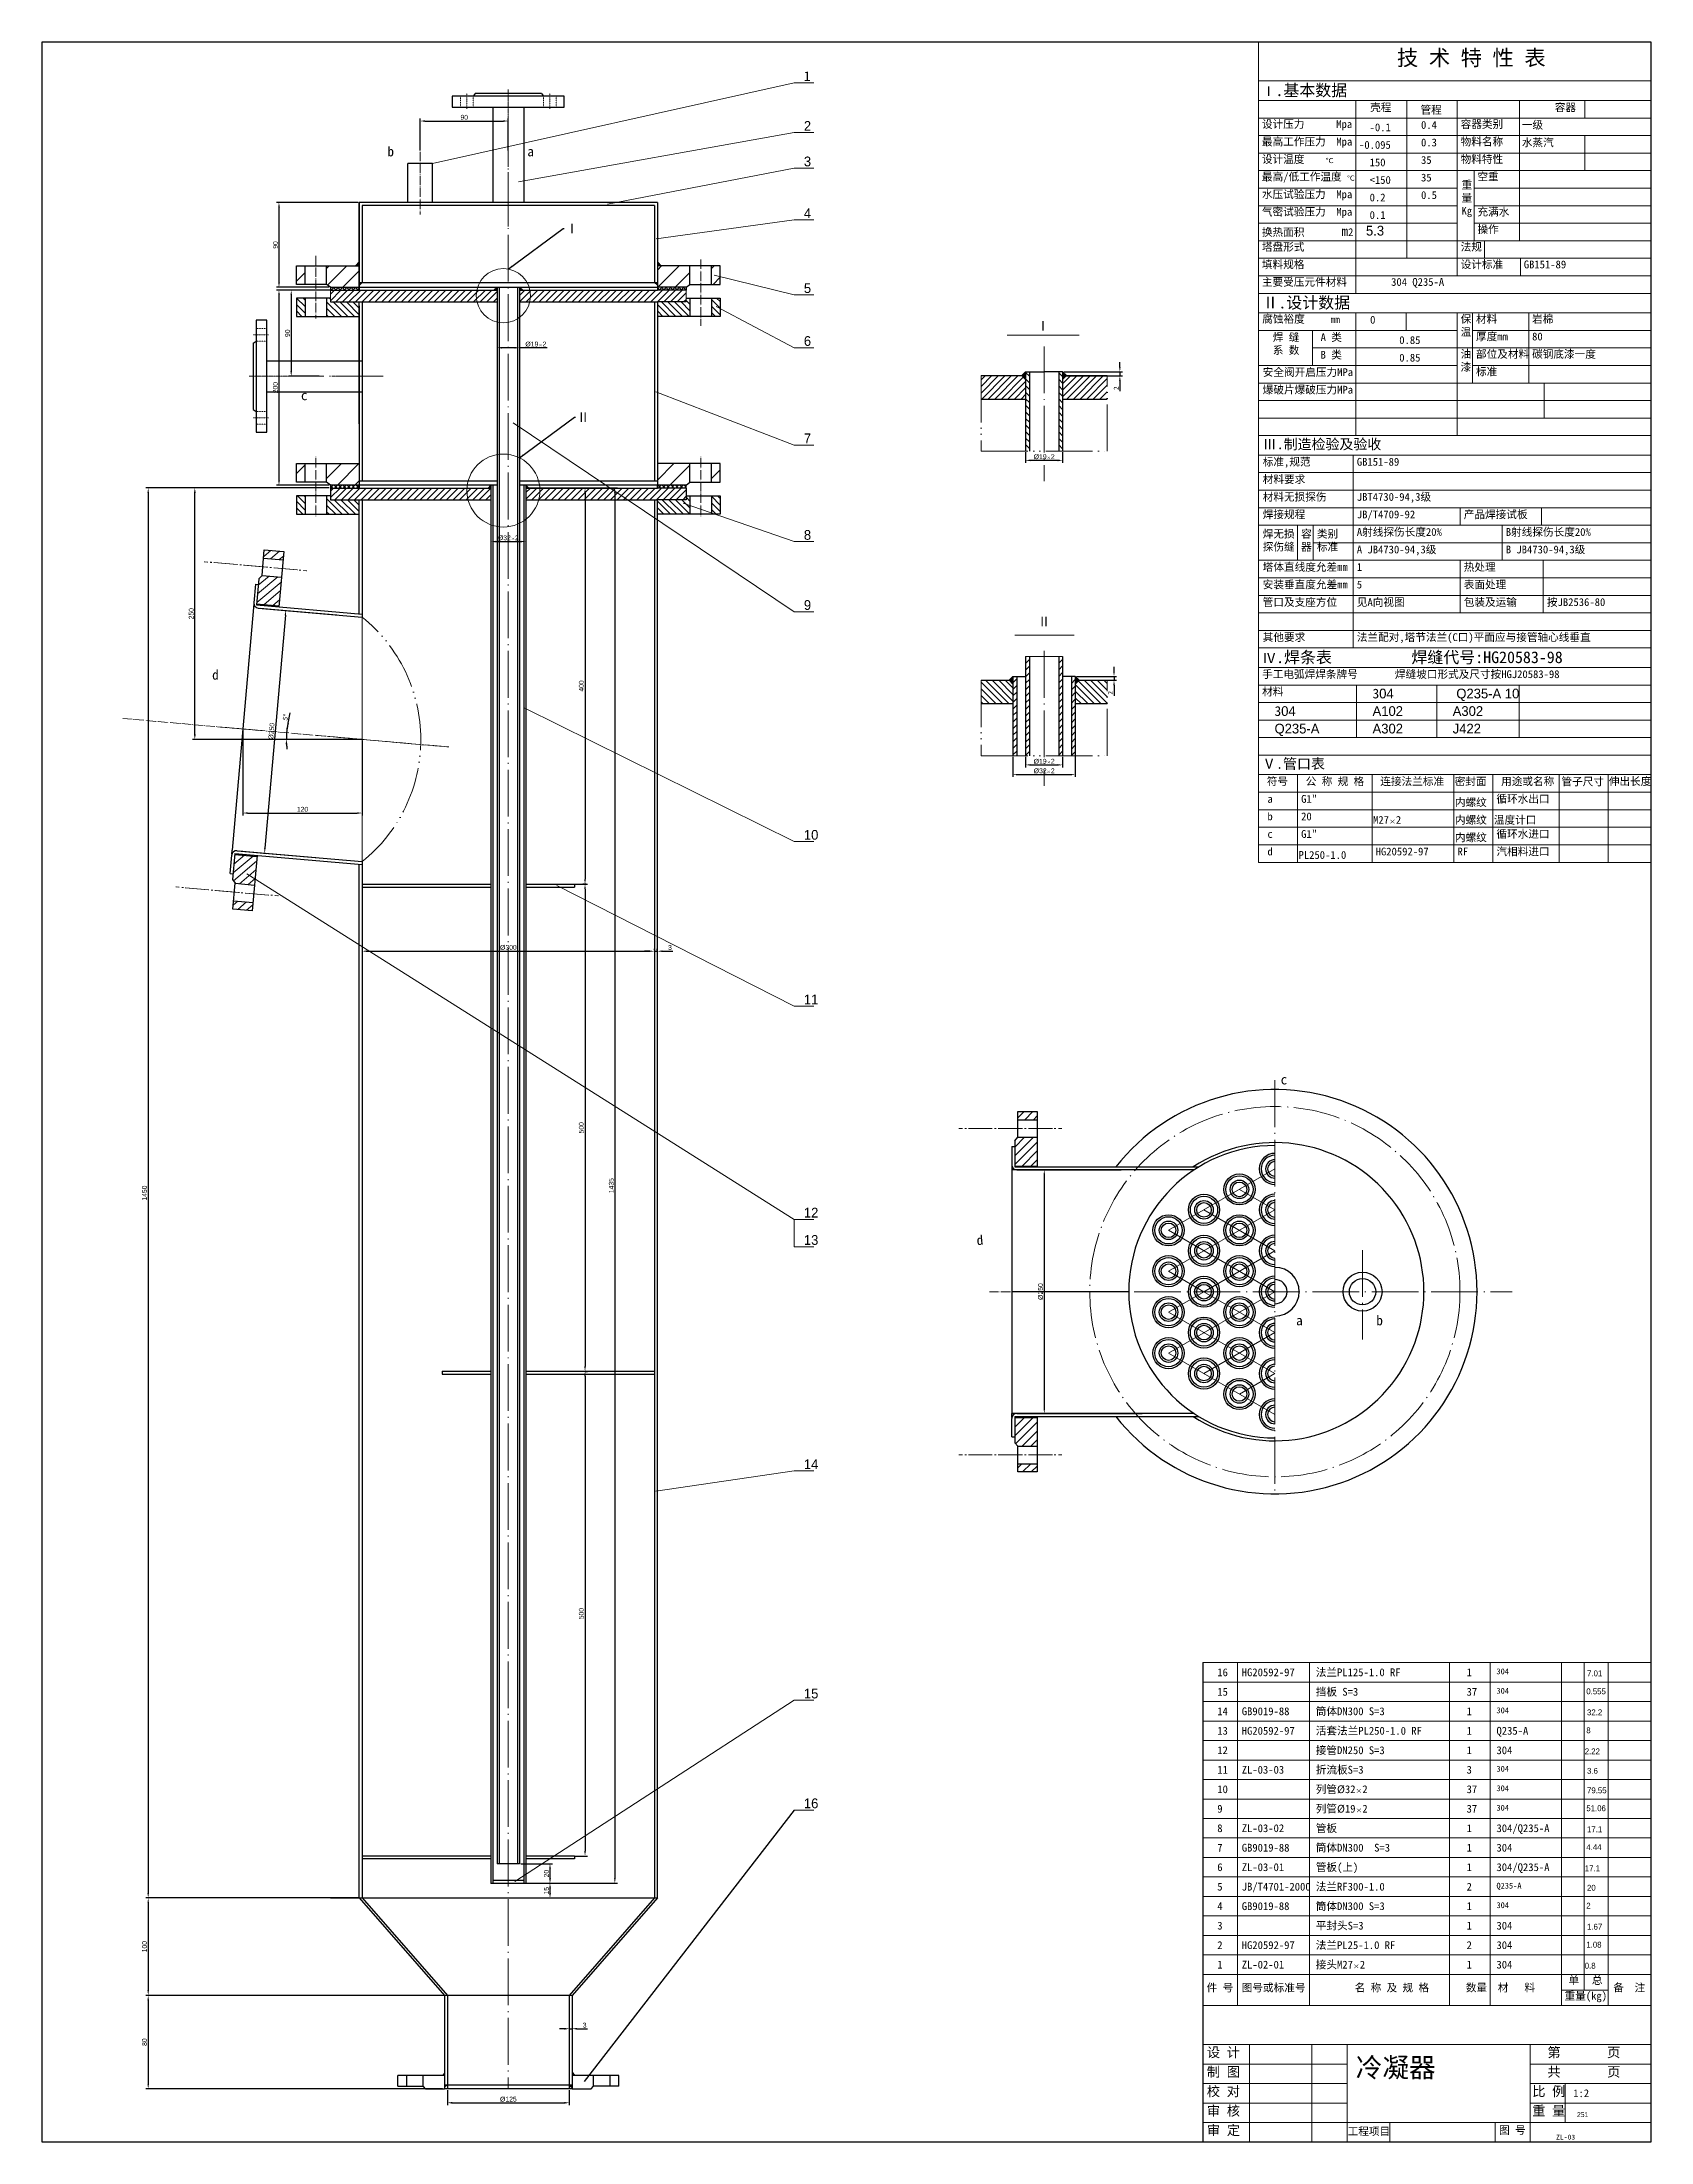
# Model space of a CAD drawing. Header units: millimetres. Extents: x 0 to 826, y 9 to 1086.
import ezdxf

# ---------------------------------------------------------------- set-up
doc = ezdxf.new("R2010")
doc.units = ezdxf.units.MM
for name, pattern in [('ACAD_ISO02W100', [15, 12, -3]), ('ACAD_ISO04W100', [30.5, 24, -3, 0.5, -3]), ('ACAD_ISO05W100', [33, 24, -3, 0, -3, 0, -3])]:
    doc.linetypes.add(name, pattern=pattern)
doc.layers.get('DEFPOINTS').update_dxf_attribs({"lineweight": 30})
for name, color, linetype, lineweight in [('LAYER1', 1, 'ACAD_ISO02W100', 15), ('LAYER2', 2, 'ACAD_ISO04W100', 15), ('LAYER4', 4, 'ACAD_ISO05W100', 5), ('LAYER5', 4, 'Continuous', 15), ('图层1', 7, 'Continuous', 30), ('图层3', 7, 'Continuous', 5)]:
    doc.layers.add(name, color=color, linetype=linetype, lineweight=lineweight)
doc.dimstyles.new('ISO-25', dxfattribs={"dimtxt": 2.5, "dimasz": 2.5, "dimexe": 1.25, "dimexo": 0.625, "dimtad": 1, "dimdsep": 46, "dimtxsty": 'Standard', "dimcen": 2.5, "dimadec": 0, "dimazin": 0, "dimtfac": 1, "dimtmove": 0, "dimatfit": 3, "dimfxl": 0, "dimarcsym": 0})
pattern_1 = [(225, (1136.0835, 3127.709), (-4.490128, 4.490128), [])]
pattern_2 = [(45, (0, 58.032), (-1.683798, 1.683798), [])]
pattern_3 = [(135, (0, 58.032), (-1.683798, -1.683798), [])]

msp = doc.modelspace()

# ---------------------------------------------------------------- texts
at = {"layer": '图层3', "attachment_point": 1}
for s, insert, char_height in [('{\\f仿宋_GB2312|b0|i0|c134|p49;技 术 特 性 表}', (695.1044, 1082.08162), 8), ('1', (390.72142, 1071.08303), 5), ('{\\f宋体|b0|i0|c134|p2;Ⅰ\\f仿宋_GB2312|b0|i0|c134|p49;\\H1.2x;.基本数据}', (625.9318, 1064.3978), 5), ('{\\f??|b0|i0|c0|p54;2}', (390.72142, 1045.6004), 5), ('{\\f仿宋_GB2312|b0|i0|c134|p49;设计压力      Mpa}', (625.81809, 1046.0143), 4), ('{\\f仿宋_GB2312|b0|i0|c134|p49;      壳程       }', (665.04035, 1054.5943), 3.9958015), ('{\\f仿宋_GB2312|b0|i0|c134|p49;      管程       }', (690.91275, 1053.36131), 3.9958015), ('{\\f仿宋_GB2312|b0|i0|c134|p49;      0.4   }', (691.16794, 1045.5943), 3.9958015), ('{\\f仿宋_GB2312|b0|i0|c134|p49;容器类别    }', (727.81809, 1046.0143), 4), ('{\\f仿宋_GB2312|b0|i0|c134|p49;      一级      }', (742.91123, 1045.5943), 3.9958015), ('{\\f仿宋_GB2312|b0|i0|c134|p49;      容器       }', (759.81809, 1054.5943), 3.9958015), ('{\\f仿宋_GB2312|b0|i0|c134|p49;最高工作压力  Mpa}', (625.81809, 1037.0143), 4), ('{\\f仿宋_GB2312|b0|i0|c134|p49;    -0.095    }', (664.78515, 1035.36131), 3.9958015), ('{\\f仿宋_GB2312|b0|i0|c134|p49;      -0.1    }', (664.78515, 1044.36131), 3.9958015), ('{\\f仿宋_GB2312|b0|i0|c134|p49;      0.3    }', (691.16794, 1036.5943), 3.9958015), ('{\\f仿宋_GB2312|b0|i0|c134|p49;物料名称    }', (727.81809, 1037.0143), 4), ('{\\f仿宋_GB2312|b0|i0|c134|p49;      水蒸汽     }', (742.91123, 1036.5943), 3.9958015), ('{\\f??|b0|i0|c0|p54;3}', (390.72142, 1027.35313), 5), ('{\\f仿宋_GB2312|b0|i0|c134|p49;设计温度    \\H0.6563x;℃}', (625.81809, 1028.0143), 4), ('{\\f仿宋_GB2312|b0|i0|c134|p49;      150      }', (664.78515, 1026.36131), 3.9958015), ('{\\f仿宋_GB2312|b0|i0|c134|p49;      35 }', (691.16794, 1027.5943), 3.9958015), ('{\\f仿宋_GB2312|b0|i0|c134|p49;物料特性   }', (727.81809, 1028.0143), 4), ('{\\f仿宋_GB2312|b0|i0|c134|p49;最高/低工作温度 \\H0.6563x;℃}', (625.81809, 1019.0143), 4), ('{\\f仿宋_GB2312|b0|i0|c134|p49;      <150    }', (664.78515, 1017.36131), 3.9958015), ('{\\f仿宋_GB2312|b0|i0|c134|p49;      35}', (691.16794, 1018.5943), 3.9958015), ('{\\f仿宋_GB2312|b0|i0|c134|p49;重\\P量\\PKg}', (728.24639, 1014.89324), 4), ('{\\f仿宋_GB2312|b0|i0|c134|p49;空重  }', (736.43253, 1019.0143), 4), ('{\\f仿宋_GB2312|b0|i0|c134|p49;水压试验压力  Mpa}', (625.81809, 1010.0143), 4), ('{\\f仿宋_GB2312|b0|i0|c134|p49;      0.2  }', (664.78515, 1008.36131), 3.9958015), ('{\\f仿宋_GB2312|b0|i0|c134|p49;      0.5}', (691.16794, 1009.5943), 3.9958015), ('{\\f仿宋_GB2312|b0|i0|c134|p49;  }', (736.43253, 1010.0143), 4), ('{\\f宋体|b0|i0|c134|p0;Ⅰ}', (268.29952, 992.97245), 5), ('{\\f??|b0|i0|c0|p54;4}', (390.72142, 1000.80081), 5), ('{\\f仿宋_GB2312|b0|i0|c134|p49;气密试验压力  Mpa}', (625.81809, 1001.0143), 4), ('{\\f仿宋_GB2312|b0|i0|c134|p49;            }', (665.04035, 1000.5943), 3.9958015), ('{\\f仿宋_GB2312|b0|i0|c134|p49;       }', (665.04035, 991.5943), 3.9958015), ('{\\f??|b0|i0|c0|p54;5.3}', (679.224, 991.82795), 5), ('{\\f仿宋_GB2312|b0|i0|c134|p49;      0.1 }', (664.78515, 999.36131), 3.9958015), ('{\\f仿宋_GB2312|b0|i0|c134|p49;操作   }', (736.43253, 992.0143), 4), ('{\\f仿宋_GB2312|b0|i0|c134|p49;充满水   }', (736.43253, 1001.0143), 4), ('{\\f仿宋_GB2312|b0|i0|c134|p49;换热面积       \\H1.25x;m\\H0.7997x;2}', (625.81809, 991.5943), 3.9958015), ('{\\f仿宋_GB2312|b0|i0|c134|p49;塔盘形式}', (625.81809, 983.0143), 4), ('{\\f仿宋_GB2312|b0|i0|c134|p49;法规  }', (727.81809, 983.0143), 4), ('{\\f仿宋_GB2312|b0|i0|c134|p49;填料规格}', (625.81809, 974.0143), 4), ('{\\f仿宋_GB2312|b0|i0|c134|p49;      }', (677.37516, 972.56042), 3.9958015), ('{\\f仿宋_GB2312|b0|i0|c134|p49;设计标准   }', (727.81809, 974.0143), 4), ('{\\f仿宋_GB2312|b0|i0|c134|p49;GB151-89}', (760.2107, 974.0143), 4), ('{\\f??|b0|i0|c0|p54;5}', (390.72142, 962.33667), 5), ('{\\f仿宋_GB2312|b0|i0|c134|p49;主要受压元件材料}', (625.81809, 965.0143), 4), ('{\\f仿宋_GB2312|b0|i0|c134|p49;      304 Q235-A }', (675.81809, 965.02665), 3.9988), ('{\\f仿宋_GB2312|b0|i0|c134|p49;Ⅱ.设计数据}', (626.081, 955.41015), 6), ('{\\f宋体|b0|i0|c134|p0;Ⅰ}', (510.09577, 943.07104), 5), ('{\\f仿宋_GB2312|b0|i0|c134|p49;腐蚀裕度    \\H0.875x; mm}', (625.9673, 946.02665), 4), ('{\\f仿宋_GB2312|b0|i0|c134|p49;      0  }', (665.04035, 945.60666), 3.9958015), ('{\\f仿宋_GB2312|b0|i0|c134|p49;保\\P温  }', (727.81809, 946.02665), 4), ('{\\f仿宋_GB2312|b0|i0|c134|p49;材料}', (735.67924, 946.02665), 4), ('{\\f仿宋_GB2312|b0|i0|c134|p49;厚度mm  }', (735.67924, 937.02665), 4), ('{\\f仿宋_GB2312|b0|i0|c134|p49;岩棉}', (764.48506, 946.02665), 4), ('{\\f??|b0|i0|c0|p54;6}', (390.72142, 935.21124), 5), ('{\\f仿宋_GB2312|b0|i0|c134|p49;  焊 缝\\P  系 数}', (625.9673, 936.66512), 4), ('{\\f仿宋_GB2312|b0|i0|c134|p49;  A 类\\P  }', (650.50914, 936.66512), 4), ('{\\f仿宋_GB2312|b0|i0|c134|p49;  B 类\\P  }', (650.50914, 927.66512), 4), ('{\\f仿宋_GB2312|b0|i0|c134|p49;      0.85     }', (679.99968, 935.17144), 3.9958015), ('{\\f仿宋_GB2312|b0|i0|c134|p49;油\\P漆  }', (727.81809, 928.02665), 4), ('{\\f仿宋_GB2312|b0|i0|c134|p49;部位及材料 }', (735.67924, 928.02665), 4), ('{\\f仿宋_GB2312|b0|i0|c134|p49;碳钢底漆一度  }', (764.48506, 928.02665), 4), ('{\\f仿宋_GB2312|b0|i0|c134|p49;80  }', (764.48506, 937.02665), 4), ('{\\f仿宋_GB2312|b0|i0|c134|p49;安全阀开启压力MPa}', (626.23021, 918.72124), 4), ('{\\f仿宋_GB2312|b0|i0|c134|p49;      0.85    }', (679.99968, 926.17144), 3.9958015), ('{\\f仿宋_GB2312|b0|i0|c134|p49;标准 }', (735.67924, 919.02665), 4), ('{\\f仿宋_GB2312|b0|i0|c134|p49;爆破片爆破压力MPa}', (626.23021, 909.72124), 4), ('{\\f宋体|b0|i0|c134|p0;Ⅱ}', (274.04952, 896.09714), 5), ('{\\f??|b0|i0|c0|p54;7}', (390.72142, 885.27927), 5), ('{\\f仿宋_GB2312|b0|i0|c134|p49;标准,规范}', (626.23021, 872.73359), 4), ('{\\f仿宋_GB2312|b0|i0|c134|p49;Ⅲ.制造检验及验收}', (626.23021, 882.42251), 5.25), ('{\\f仿宋_GB2312|b0|i0|c134|p49;材料要求}', (626.23021, 863.73359), 4), ('{\\f仿宋_GB2312|b0|i0|c134|p49;GB151-89}', (674.52982, 872.73359), 4), ('{\\f仿宋_GB2312|b0|i0|c134|p49;材料无损探伤}', (626.23021, 854.73359), 4), ('{\\f仿宋_GB2312|b0|i0|c134|p49;JBT4730-94,3级}', (674.52982, 854.73359), 4), ('{\\f仿宋_GB2312|b0|i0|c134|p49;焊接规程}', (626.23021, 845.73359), 4), ('{\\f仿宋_GB2312|b0|i0|c134|p49;JB/T4709-92}', (674.52982, 845.73359), 4), ('{\\f仿宋_GB2312|b0|i0|c134|p49;产品焊接试板}', (729.41752, 845.73359), 4), ('{\\f??|b0|i0|c0|p54;8}', (390.72142, 835.72563), 5), ('{\\f仿宋_GB2312|b0|i0|c134|p49;焊无损\\P探伤缝}', (626.23021, 835.78422), 4), ('{\\f仿宋_GB2312|b0|i0|c134|p49;容\\P器}', (645.92159, 835.78422), 4), ('{\\f仿宋_GB2312|b0|i0|c134|p49;类别\\P标准}', (654.03466, 835.78422), 4), ('{\\f仿宋_GB2312|b0|i0|c134|p49;A射线探伤长度20%}', (674.52982, 836.73359), 4), ('{\\f仿宋_GB2312|b0|i0|c134|p49;B射线探伤长度20%}', (750.97816, 836.73359), 4), ('{\\f仿宋_GB2312|b0|i0|c134|p49;塔体直线度允差mm}', (626.23021, 818.73359), 4), ('{\\f仿宋_GB2312|b0|i0|c134|p49;A JB4730-94,3级}', (674.52982, 827.73359), 4), ('{\\f仿宋_GB2312|b0|i0|c134|p49;热处理}', (729.41752, 818.73359), 4), ('{\\f仿宋_GB2312|b0|i0|c134|p49;B JB4730-94,3级}', (750.97816, 827.73359), 4), ('{\\f仿宋_GB2312|b0|i0|c134|p49;安装垂直度允差mm}', (626.23021, 809.73359), 4), ('{\\f仿宋_GB2312|b0|i0|c134|p49;5}', (674.52982, 809.73359), 4), ('{\\f仿宋_GB2312|b0|i0|c134|p49;1}', (674.52982, 818.73359), 4), ('{\\f仿宋_GB2312|b0|i0|c134|p49;表面处理}', (729.41752, 809.73359), 4), ('{\\f??|b0|i0|c0|p54;9}', (390.72142, 799.74457), 5), ('{\\f仿宋_GB2312|b0|i0|c134|p49;管口及支座方位}', (626.23021, 800.73359), 4), ('{\\f仿宋_GB2312|b0|i0|c134|p49;见A向视图}', (674.52982, 800.73359), 4), ('{\\f仿宋_GB2312|b0|i0|c134|p49;包装及运输}', (729.41752, 800.73359), 4), ('{\\f仿宋_GB2312|b0|i0|c134|p49;按JB2536-80}', (772.09879, 800.73359), 4), ('{\\f宋体|b0|i0|c134|p0;Ⅱ}', (510.60866, 791.3539), 5), ('{\\f仿宋_GB2312|b0|i0|c134|p49;其他要求}', (626.23021, 782.74595), 4), ('{\\f仿宋_GB2312|b0|i0|c134|p49;法兰配对,塔节法兰(C口)平面应与接管轴心线垂直}', (674.52982, 782.74595), 4), ('{\\f仿宋_GB2312|b0|i0|c134|p49;Ⅳ\\H1.143x;.焊条表          焊缝代号:HG20583-98}', (625.9318, 773.43486), 5.25), ('{\\f仿宋_GB2312|b0|i0|c134|p49;材料}', (625.9318, 754.74595), 4), ('{\\f仿宋_GB2312|b0|i0|c134|p49;手工电弧焊焊条牌号       焊缝坡口形式及尺寸按HGJ20583-98}', (625.9318, 763.74595), 4), ('3{\\f??|b0|i0|c0|p54;04}', (682.59886, 754.32687), 5), ('{\\f??|b0|i0|c0|p54; Q235-A 10}', (723.7366, 754.32687), 5), ('3{\\f??|b0|i0|c0|p54;04}', (632.29157, 745.32687), 5), ('{\\f??|b0|i0|c0|p54;A102}', (682.59886, 745.32687), 5), ('{\\f??|b0|i0|c0|p54;A302}', (723.7366, 745.32687), 5), ('{\\f??|b0|i0|c0|p54;Q235-A}', (632.29157, 736.32687), 5), ('{\\f??|b0|i0|c0|p54;A302}', (682.59886, 736.32687), 5), ('{\\f??|b0|i0|c0|p54;J422}', (723.7366, 736.32687), 5), ('{\\f仿宋_GB2312|b0|i0|c134|p49;Ⅴ.管口表}', (625.9318, 718.44722), 5.25), ('{\\f仿宋_GB2312|b0|i0|c134|p49;符号}', (628.336, 708.7583), 4), ('{\\f仿宋_GB2312|b0|i0|c134|p49;公 称 规 格}', (648.336, 708.7583), 4), ('{\\f仿宋_GB2312|b0|i0|c134|p49;连接法兰标准}', (686.593, 708.7583), 4), ('{\\f仿宋_GB2312|b0|i0|c134|p49;密封面}', (724.75677, 708.7583), 4), ('{\\f仿宋_GB2312|b0|i0|c134|p49;用途或名称}', (748.593, 708.7583), 4), ('{\\f仿宋_GB2312|b0|i0|c134|p49;管子尺寸}', (779.55794, 708.66027), 4), ('{\\f仿宋_GB2312|b0|i0|c134|p49;伸出长度}', (803.88348, 708.7583), 4), ('{\\f仿宋_GB2312|b0|i0|c134|p49; a}', (625.9318, 699.7583), 4), ('{\\f仿宋_GB2312|b0|i0|c134|p49; b}', (625.9318, 690.7583), 4), ('{\\f仿宋_GB2312|b0|i0|c134|p49;G1"}', (645.9318, 699.7583), 4), ('{\\f仿宋_GB2312|b0|i0|c134|p49;20}', (645.9318, 690.7583), 4), ('{\\f仿宋_GB2312|b0|i0|c134|p49;内螺纹}', (724.86751, 697.97324), 4), ('{\\f仿宋_GB2312|b0|i0|c134|p49;循环水出口}', (746.18879, 699.7583), 4), ('{\\f??|b0|i0|c0|p54;10}', (390.72142, 681.81204), 5), ('{\\f仿宋_GB2312|b0|i0|c134|p49; c}', (625.9318, 681.7583), 4), ('{\\f仿宋_GB2312|b0|i0|c134|p49;G1"}', (645.9318, 681.7583), 4), ('{\\f仿宋_GB2312|b0|i0|c134|p49;M27\\f宋体|b0|i0|c134|p0;\\H0.5625x;×\\f仿宋_GB2312|b0|i0|c134|p49;\\H1.778x;2}', (682.86751, 688.97324), 4), ('{\\f仿宋_GB2312|b0|i0|c134|p49;内螺纹}', (724.86751, 688.97324), 4), ('{\\f仿宋_GB2312|b0|i0|c134|p49;内螺纹}', (724.86751, 679.97324), 4), ('{\\f仿宋_GB2312|b0|i0|c134|p49;温度计口}', (744.86751, 688.97324), 4), ('{\\f仿宋_GB2312|b0|i0|c134|p49;循环水进口}', (746.18879, 681.7583), 4), ('{\\f仿宋_GB2312|b0|i0|c134|p49; d}', (625.9318, 672.7583), 4), ('{\\f仿宋_GB2312|b0|i0|c134|p49;PL250-1.0}', (644.61051, 670.97324), 4), ('{\\f仿宋_GB2312|b0|i0|c134|p49;HG20592-97}', (684.18879, 672.7583), 4), ('{\\f仿宋_GB2312|b0|i0|c134|p49;RF}', (726.18879, 672.7583), 4), ('{\\f仿宋_GB2312|b0|i0|c134|p49;汽相料进口}', (746.18879, 672.7583), 4), ('{\\f??|b0|i0|c0|p54;11}', (390.72142, 597.3648), 5), ('{\\f??|b0|i0|c0|p54;12}', (390.72142, 487.95129), 5), ('{\\f??|b0|i0|c0|p54;13}', (390.72142, 473.91946), 5), ('{\\f??|b0|i0|c0|p54;14}', (390.72142, 358.8609), 5), ('{\\f仿宋_GB2312|b0|i0|c134|p49;  16}', (597.45809, 251.57081), 4), ('{\\f仿宋_GB2312|b0|i0|c134|p49;HG20592-97}', (615.45809, 251.57081), 4), ('{\\f仿宋_GB2312|b0|i0|c134|p49;法兰PL125-1.0 RF}', (653.45809, 251.57081), 3.9987888), ('{\\f仿宋_GB2312|b0|i0|c134|p49; 1}', (728.13367, 251.57081), 4), ('{\\f仿宋_GB2312|b0|i0|c134|p49;304}', (746.19997, 251.57081), 3), ('{\\f??|b0|i0|c0|p54;7.01}', (792.67809, 250.51274), 3), ('{\\f??|b0|i0|c0|p54;15}', (390.72142, 241.17607), 5), ('{\\f仿宋_GB2312|b0|i0|c134|p49;  15}', (597.45809, 241.57081), 4), ('{\\f仿宋_GB2312|b0|i0|c134|p49;挡板 S=3}', (653.45809, 241.57081), 3.9987888), ('{\\f仿宋_GB2312|b0|i0|c134|p49; 37}', (728.13367, 241.57081), 4), ('{\\f仿宋_GB2312|b0|i0|c134|p49;304}', (746.19997, 241.57081), 3), ('{\\f??|b0|i0|c0|p54;0.555}', (792.31368, 241.31596), 3), ('{\\f仿宋_GB2312|b0|i0|c134|p49;  14}', (597.45809, 231.57081), 4), ('{\\f仿宋_GB2312|b0|i0|c134|p49;GB9019-88}', (615.45809, 231.57081), 4), ('{\\f仿宋_GB2312|b0|i0|c134|p49;筒体DN300 S=3}', (653.45809, 231.57081), 3.9987888), ('{\\f仿宋_GB2312|b0|i0|c134|p49; 1}', (728.13367, 231.57081), 4), ('{\\f仿宋_GB2312|b0|i0|c134|p49;304}', (746.19997, 231.57081), 3), ('{\\f??|b0|i0|c0|p54;32.2}', (792.67809, 230.51274), 3), ('{\\f仿宋_GB2312|b0|i0|c134|p49;  13}', (597.45809, 221.57081), 4), ('{\\f仿宋_GB2312|b0|i0|c134|p49;HG20592-97}', (615.45809, 221.57081), 4), ('{\\f仿宋_GB2312|b0|i0|c134|p49;活套法兰PL250-1.0 RF}', (653.45809, 221.57081), 3.9987888), ('{\\f仿宋_GB2312|b0|i0|c134|p49; 1}', (728.13367, 221.57081), 4), ('{\\f仿宋_GB2312|b0|i0|c134|p49;Q235-A}', (746.19997, 221.57081), 4), ('{\\f??|b0|i0|c0|p54;8}', (792.31368, 221.31596), 3), ('{\\f仿宋_GB2312|b0|i0|c134|p49;  12}', (597.45809, 211.57081), 4), ('{\\f仿宋_GB2312|b0|i0|c134|p49;接管DN250 S=3}', (653.45809, 211.57081), 3.9987888), ('{\\f仿宋_GB2312|b0|i0|c134|p49; 1}', (728.13367, 211.57081), 4), ('{\\f仿宋_GB2312|b0|i0|c134|p49;304}', (746.19997, 211.57081), 4), ('{\\f??|b0|i0|c0|p54;2.22}', (791.51685, 210.51274), 3), ('{\\f仿宋_GB2312|b0|i0|c134|p49;  11}', (597.45809, 201.57081), 4), ('{\\f仿宋_GB2312|b0|i0|c134|p49;ZL-03-03}', (615.45809, 201.57081), 4), ('{\\f仿宋_GB2312|b0|i0|c134|p49;折流板S=3}', (653.45809, 201.57081), 3.9987888), ('{\\f仿宋_GB2312|b0|i0|c134|p49; 3}', (728.13367, 201.57081), 4), ('{\\f仿宋_GB2312|b0|i0|c134|p49;304}', (746.19997, 201.57081), 3), ('{\\f??|b0|i0|c0|p54;3.6}', (792.67809, 200.51274), 3), ('{\\f??|b0|i0|c0|p54;16}', (390.72142, 184.83931), 5), ('{\\f仿宋_GB2312|b0|i0|c134|p49;  10}', (597.45809, 191.57081), 4), ('{\\f仿宋_GB2312|b0|i0|c134|p49;列管}%%c{\\f仿宋_GB2312|b0|i0|c134|p49;32\\f宋体|b0|i0|c134|p0;\\H0.5625x;×\\f仿宋_GB2312|b0|i0|c134|p49;\\H1.778x;2}', (653.45809, 191.57081), 3.9987888), ('{\\f仿宋_GB2312|b0|i0|c134|p49; 37}', (728.13367, 191.57081), 4), ('{\\f仿宋_GB2312|b0|i0|c134|p49;304}', (746.19997, 191.57081), 3), ('{\\f??|b0|i0|c0|p54;79.55}', (792.67809, 190.51274), 3), ('{\\f仿宋_GB2312|b0|i0|c134|p49;  9}', (597.45809, 181.57081), 4), ('{\\f仿宋_GB2312|b0|i0|c134|p49;列管}%%c{\\f仿宋_GB2312|b0|i0|c134|p49;19\\f宋体|b0|i0|c134|p0;\\H0.5625x;×\\f仿宋_GB2312|b0|i0|c134|p49;\\H1.778x;2}', (653.45809, 181.57081), 3.9987888), ('{\\f仿宋_GB2312|b0|i0|c134|p49; 37}', (728.13367, 181.57081), 4), ('{\\f仿宋_GB2312|b0|i0|c134|p49;304}', (746.19997, 181.57081), 3), ('{\\f??|b0|i0|c0|p54;51.06}', (792.31368, 181.31596), 3), ('{\\f仿宋_GB2312|b0|i0|c134|p49;  8}', (597.45809, 171.57081), 4), ('{\\f仿宋_GB2312|b0|i0|c134|p49;ZL-03-02}', (615.45809, 171.57081), 4), ('{\\f仿宋_GB2312|b0|i0|c134|p49;筒体DN300  S=3}', (653.45809, 161.57081), 4), ('{\\f仿宋_GB2312|b0|i0|c134|p49;管板}', (653.45809, 171.57081), 3.9987888), ('{\\f仿宋_GB2312|b0|i0|c134|p49; 1}', (728.13367, 171.57081), 4), ('{\\f仿宋_GB2312|b0|i0|c134|p49;304/Q235-A}', (746.19997, 171.57081), 4), ('{\\f??|b0|i0|c0|p54;17.1}', (792.67809, 170.51274), 3), ('{\\f仿宋_GB2312|b0|i0|c134|p49;  7}', (597.45809, 161.57081), 4), ('{\\f仿宋_GB2312|b0|i0|c134|p49;  6}', (597.45809, 151.57081), 4), ('{\\f仿宋_GB2312|b0|i0|c134|p49;GB9019-88}', (615.45809, 161.57081), 4), ('{\\f仿宋_GB2312|b0|i0|c134|p49;ZL-03-01}', (615.45809, 151.57081), 4), ('{\\f仿宋_GB2312|b0|i0|c134|p49;管板(上)}', (653.45809, 151.57081), 3.9987888), ('{\\f仿宋_GB2312|b0|i0|c134|p49; 1}', (728.13367, 161.57081), 4), ('{\\f仿宋_GB2312|b0|i0|c134|p49; 1}', (728.13367, 151.57081), 4), ('{\\f仿宋_GB2312|b0|i0|c134|p49;304}', (746.19997, 161.57081), 4), ('{\\f仿宋_GB2312|b0|i0|c134|p49;304/Q235-A}', (746.19997, 151.57081), 4), ('{\\f??|b0|i0|c0|p54;4.44}', (792.31368, 161.31596), 3), ('{\\f仿宋_GB2312|b0|i0|c134|p49;  5}', (597.45809, 141.57081), 4), ('{\\f仿宋_GB2312|b0|i0|c134|p49;JB/T4701-2000}', (615.45809, 141.57081), 4), ('{\\f仿宋_GB2312|b0|i0|c134|p49;法兰RF300-1.0 }', (653.45809, 141.57081), 3.9987888), ('{\\f仿宋_GB2312|b0|i0|c134|p49; 2}', (728.13367, 141.57081), 4), ('{\\f仿宋_GB2312|b0|i0|c134|p49;Q235-A}', (746.19997, 141.57081), 3), ('{\\f??|b0|i0|c0|p54;17.1}', (791.51685, 150.51274), 3), ('{\\f??|b0|i0|c0|p54;20}', (792.67809, 140.51274), 3), ('{\\f仿宋_GB2312|b0|i0|c134|p49;  4}', (597.45809, 131.57081), 4), ('{\\f仿宋_GB2312|b0|i0|c134|p49;GB9019-88}', (615.45809, 131.57081), 4), ('{\\f仿宋_GB2312|b0|i0|c134|p49;筒体DN300 S=3}', (653.45809, 131.57081), 3.9987888), ('{\\f仿宋_GB2312|b0|i0|c134|p49; 1}', (728.13367, 131.57081), 4), ('{\\f仿宋_GB2312|b0|i0|c134|p49;304}', (746.19997, 131.57081), 3), ('{\\f??|b0|i0|c0|p54;2}', (792.31368, 131.31596), 3), ('{\\f仿宋_GB2312|b0|i0|c134|p49;  3}', (597.45809, 121.57081), 4), ('{\\f仿宋_GB2312|b0|i0|c134|p49;平封头S=3}', (653.45809, 121.57081), 3.9987888), ('{\\f仿宋_GB2312|b0|i0|c134|p49; 1}', (728.13367, 121.57081), 4), ('{\\f仿宋_GB2312|b0|i0|c134|p49;304}', (746.19997, 121.57081), 4), ('{\\f??|b0|i0|c0|p54;1.67}', (792.67809, 120.51274), 3), ('{\\f仿宋_GB2312|b0|i0|c134|p49;  2}', (597.45809, 111.57081), 4), ('{\\f仿宋_GB2312|b0|i0|c134|p49;HG20592-97}', (615.45809, 111.57081), 4), ('{\\f仿宋_GB2312|b0|i0|c134|p49;法兰PL25-1.0 RF}', (653.45809, 111.57081), 3.9987888), ('{\\f仿宋_GB2312|b0|i0|c134|p49; 2}', (728.13367, 111.57081), 4), ('{\\f仿宋_GB2312|b0|i0|c134|p49;304}', (746.19997, 111.57081), 4), ('{\\f??|b0|i0|c0|p54;1.08}', (792.31368, 111.31596), 3), ('{\\f仿宋_GB2312|b0|i0|c134|p49;  1}', (597.45809, 101.57081), 4), ('{\\f仿宋_GB2312|b0|i0|c134|p49;ZL-02-01}', (615.45809, 101.57081), 4), ('{\\f仿宋_GB2312|b0|i0|c134|p49;接头M27\\f宋体|b0|i0|c134|p0;\\H0.5625x;×\\f仿宋_GB2312|b0|i0|c134|p49;\\H1.778x;2}', (653.45809, 101.57081), 3.9987888), ('{\\f仿宋_GB2312|b0|i0|c134|p49; 1}', (728.13367, 101.57081), 4), ('{\\f仿宋_GB2312|b0|i0|c134|p49;304}', (746.19997, 101.57081), 4), ('{\\f??|b0|i0|c0|p54;0.8}', (791.51685, 100.51274), 3), ('{\\f仿宋_GB2312|b0|i0|c134|p49;件 号}', (597.45809, 89.74903), 4), ('{\\f仿宋_GB2312|b0|i0|c134|p49;图号或标准号}', (615.45809, 89.74903), 4), ('{\\f仿宋_GB2312|b0|i0|c134|p49;名 称 及 规 格}', (673.44403, 89.74903), 4), ('{\\f仿宋_GB2312|b0|i0|c134|p49;数量}', (730.45809, 89.74903), 4), ('{\\f仿宋_GB2312|b0|i0|c134|p49;  材   料}', (741.45809, 89.74903), 4), ('{\\f仿宋_GB2312|b0|i0|c134|p49;单}', (783.1411, 93.56651), 4), ('{\\f仿宋_GB2312|b0|i0|c134|p49;总}', (795.1411, 93.56651), 4), ('{\\f仿宋_GB2312|b0|i0|c134|p49; 备  注}', (803.45809, 89.74903), 4), ('{\\f仿宋_GB2312|b0|i0|c134|p49;重量(kg)}', (781.1411, 85.58253), 4), ('{\\f仿宋_GB2312|b0|i0|c134|p49;设 计}', (597.54222, 57.07914), 5), ('{\\f仿宋_GB2312|b0|i0|c134|p49;  第       页}', (765.54222, 57.07914), 5), ('{\\f仿宋_GB2312|b0|i0|c134|p49;制 图}', (597.54222, 47.07914), 5), ('{\\f仿宋_GB2312|b0|i0|c134|p49;冷凝器}', (674.01496, 51.75533), 10), ('{\\f仿宋_GB2312|b0|i0|c134|p49;  共       页}', (765.54222, 47.07914), 5), ('{\\f仿宋_GB2312|b0|i0|c134|p49;校 对}', (597.54222, 37.07914), 5), ('{\\f仿宋_GB2312|b0|i0|c134|p49;比 例}', (764.54222, 37.07914), 5), ('{\\f仿宋_GB2312|b0|i0|c134|p49;  1:2}', (780.13367, 35.57081), 4), ('{\\f仿宋_GB2312|b0|i0|c134|p49;审 核}', (597.54222, 27.07914), 5), ('{\\f仿宋_GB2312|b0|i0|c134|p49;重 量}', (764.54222, 27.07914), 5), ('{\\f仿宋_GB2312|b0|i0|c134|p49;审 定}', (597.54222, 17.07914), 5), ('{\\f仿宋_GB2312|b0|i0|c134|p49;工程项目}', (669.82233, 16.03434), 4), ('{\\f仿宋_GB2312|b0|i0|c134|p49;图 号}', (747.54222, 16.67914), 4), ('ZL-03', (776.81415, 12.314), 2.5)]:
    msp.add_mtext(s, dxfattribs=dict(at, insert=insert, char_height=char_height))
for s, insert, char_height, width in [('{\\f宋体|b0|i0|c134|p2;b}', (176.96537, 1032.47295), 5, 6.043), ('{\\f宋体|b0|i0|c134|p2;a}', (248.78458, 1032.47295), 5, 6.043), ('{\\f宋体|b0|i0|c134|p2;c}', (132.58999, 907.36284), 5, 6.043), ('{\\f宋体|b0|i0|c134|p2;d}', (87.00242, 763.96135), 5, 6.043), ('{\\f宋体|b0|i0|c134|p2;c}', (635.43893, 556.25892), 5, 6.043), ('{\\f宋体|b0|i0|c134|p2;a}', (643.37044, 432.64489), 5, 6.043), ('{\\f宋体|b0|i0|c134|p2;b}', (684.51747, 432.64489), 5, 6.043), ('{\\f??|b0|i0|c0|p54;251}', (787.5385, 23.86685), 2.5, 0.0847)]:
    msp.add_mtext(s, dxfattribs=dict(at, insert=insert, char_height=char_height, width=width))
at = {"layer": '图层3', "insert": (479.13227, 473.70399), "char_height": 5, "width": 6.043, "attachment_point": 1, "rotation": 5}
msp.add_mtext('{\\f宋体|b0|i0|c134|p2;d}', dxfattribs=at)

# ---------------------------------------------------------------- blocks, each defined once
blk = doc.blocks.new('*D2')
at = {"layer": 'DEFPOINTS', "color": 0}
for p in [(162.5, 1003.8), (121.3, 960.3), (147.8, 960.3)]:
    blk.add_point(p, dxfattribs=at)
at = {"layer": '图层3', "color": 0, "lineweight": -2}
for p, q in [((161.9, 1003.8), (120.1, 1003.8)), ((121.3, 1001.3), (121.3, 962.8)), ((147.1, 960.3), (120.1, 960.3))]:
    blk.add_line(p, q, dxfattribs=at)
at = {"layer": '图层3', "color": 0}
for points in [[(120.9, 1001.3), (121.8, 1001.3), (121.3, 1003.8)], [(120.9, 962.8), (121.8, 962.8), (121.3, 960.3)]]:
    blk.add_solid(points, dxfattribs=at)
at = {"layer": '图层3', "color": 0, "insert": (119.5, 982), "char_height": 2.5, "attachment_point": 5, "rotation": 90}
blk.add_mtext('{\\f??|b0|i0|c0|p54;90}', dxfattribs=at)
blk = doc.blocks.new('*D3')
at = {"layer": 'DEFPOINTS', "color": 0}
for p in [(147.8, 958.8), (121.3, 858.8), (147.8, 858.8)]:
    blk.add_point(p, dxfattribs=at)
at = {"layer": '图层3', "color": 0, "lineweight": -2}
for p, q in [((147.1, 958.8), (120.1, 958.8)), ((121.3, 956.3), (121.3, 861.3)), ((147.1, 858.8), (120.1, 858.8))]:
    blk.add_line(p, q, dxfattribs=at)
at = {"layer": '图层3', "color": 0}
for points in [[(120.9, 956.3), (121.8, 956.3), (121.3, 958.8)], [(120.9, 861.3), (121.8, 861.3), (121.3, 858.8)]]:
    blk.add_solid(points, dxfattribs=at)
at = {"layer": '图层3', "color": 0, "insert": (119.5, 908.8), "char_height": 2.5, "attachment_point": 5, "rotation": 90}
blk.add_mtext('{\\f??|b0|i0|c0|p54;200}', dxfattribs=at)
blk = doc.blocks.new('*D4')
at = {"layer": 'DEFPOINTS', "color": 0}
for p in [(147.8, 857.3), (54.2, 133.8), (152.5, 133.8)]:
    blk.add_point(p, dxfattribs=at)
at = {"layer": '图层3', "color": 0, "lineweight": -2}
for p, q in [((147.1, 857.3), (52.9, 857.3)), ((54.2, 854.8), (54.2, 136.3)), ((151.8, 133.8), (52.9, 133.8))]:
    blk.add_line(p, q, dxfattribs=at)
at = {"layer": '图层3', "color": 0}
for points in [[(53.8, 854.8), (54.6, 854.8), (54.2, 857.3)], [(53.8, 136.3), (54.6, 136.3), (54.2, 133.8)]]:
    blk.add_solid(points, dxfattribs=at)
at = {"layer": '图层3', "color": 0, "insert": (52.3, 495.5), "char_height": 2.5, "attachment_point": 5, "rotation": 90}
blk.add_mtext('{\\f??|b0|i0|c0|p54;1450}', dxfattribs=at)
blk = doc.blocks.new('*D5')
at = {"layer": 'DEFPOINTS', "color": 0}
for p in [(164, 652.5), (314, 652.5), (314, 619.6)]:
    blk.add_point(p, dxfattribs=at)
at = {"layer": '图层3', "color": 0, "lineweight": -2}
for p, q in [((164, 651.9), (164, 618.3)), ((314, 651.9), (314, 618.3)), ((166.5, 619.6), (311.5, 619.6))]:
    blk.add_line(p, q, dxfattribs=at)
at = {"layer": '图层3', "color": 0}
for points in [[(166.5, 620), (166.5, 619.2), (164, 619.6)], [(311.5, 620), (311.5, 619.2), (314, 619.6)]]:
    blk.add_solid(points, dxfattribs=at)
at = {"layer": '图层3', "color": 0, "insert": (239, 621.5), "char_height": 2.5, "attachment_point": 5}
blk.add_mtext('%%c{\\f??|b0|i0|c0|p54;300}', dxfattribs=at)
blk = doc.blocks.new('*D6')
at = {"layer": 'DEFPOINTS', "color": 0}
for p in [(314, 619.6), (315.5, 619.6), (315.5, 619.6)]:
    blk.add_point(p, dxfattribs=at)
at = {"layer": '图层3', "color": 0, "lineweight": -2}
for p, q in [((311.5, 619.6), (309, 619.6)), ((314, 620.2), (314, 620.8)), ((314, 619.6), (315.5, 619.6)), ((315.5, 620.2), (315.5, 620.8)), ((318, 619.6), (323.4, 619.6))]:
    blk.add_line(p, q, dxfattribs=at)
at = {"layer": '图层3', "color": 0}
for points in [[(311.5, 620), (311.5, 619.2), (314, 619.6)], [(318, 620), (318, 619.2), (315.5, 619.6)]]:
    blk.add_solid(points, dxfattribs=at)
at = {"layer": '图层3', "color": 0, "insert": (322, 621.5), "char_height": 2.5, "attachment_point": 5}
blk.add_mtext('{\\f??|b0|i0|c0|p54;3}', dxfattribs=at)
blk = doc.blocks.new('*D7')
at = {"layer": 'DEFPOINTS', "color": 0}
for p in [(248, 141.3), (248, 133.8), (260.4, 133.8)]:
    blk.add_point(p, dxfattribs=at)
at = {"layer": '图层3', "color": 0, "lineweight": -2}
for p, q in [((248.6, 141.3), (261.7, 141.3)), ((248.6, 133.8), (261.7, 133.8)), ((260.4, 138.8), (260.4, 136.3))]:
    blk.add_line(p, q, dxfattribs=at)
at = {"layer": '图层3', "color": 0}
for points in [[(260, 138.8), (260.9, 138.8), (260.4, 141.3)], [(260, 136.3), (260.9, 136.3), (260.4, 133.8)]]:
    blk.add_solid(points, dxfattribs=at)
at = {"layer": '图层3', "color": 0, "insert": (258.6, 137.5), "char_height": 2.5, "attachment_point": 5, "rotation": 90}
blk.add_mtext('{\\f??|b0|i0|c0|p54;15}', dxfattribs=at)
blk = doc.blocks.new('*D8')
at = {"layer": 'DEFPOINTS', "color": 0}
for p in [(244.8, 151.3), (247, 141.3), (260.4, 141.3)]:
    blk.add_point(p, dxfattribs=at)
at = {"layer": '图层3', "color": 0, "lineweight": -2}
for p, q in [((245.4, 151.3), (261.7, 151.3)), ((247.6, 141.3), (261.7, 141.3)), ((260.4, 148.8), (260.4, 143.8))]:
    blk.add_line(p, q, dxfattribs=at)
at = {"layer": '图层3', "color": 0}
for points in [[(260, 148.8), (260.9, 148.8), (260.4, 151.3)], [(260, 143.8), (260.9, 143.8), (260.4, 141.3)]]:
    blk.add_solid(points, dxfattribs=at)
at = {"layer": '图层3', "color": 0, "insert": (258.6, 146.3), "char_height": 2.5, "attachment_point": 5, "rotation": 90}
blk.add_mtext('{\\f??|b0|i0|c0|p54;20}', dxfattribs=at)
blk = doc.blocks.new('*D9')
at = {"layer": 'DEFPOINTS', "color": 0}
for p in [(248, 857.3), (248, 654), (278.4, 654)]:
    blk.add_point(p, dxfattribs=at)
at = {"layer": '图层3', "color": 0, "lineweight": -2}
for p, q in [((248.6, 857.3), (279.7, 857.3)), ((278.4, 854.8), (278.4, 656.5)), ((248.6, 654), (279.7, 654))]:
    blk.add_line(p, q, dxfattribs=at)
at = {"layer": '图层3', "color": 0}
for points in [[(278, 854.8), (278.8, 854.8), (278.4, 857.3)], [(278, 656.5), (278.8, 656.5), (278.4, 654)]]:
    blk.add_solid(points, dxfattribs=at)
at = {"layer": '图层3', "color": 0, "insert": (276.5, 755.7), "char_height": 2.5, "attachment_point": 5, "rotation": 90}
blk.add_mtext('{\\f??|b0|i0|c0|p54;400}', dxfattribs=at)
blk = doc.blocks.new('*D10')
at = {"layer": 'DEFPOINTS', "color": 0}
for p in [(279.7, 654), (278.4, 404), (279.7, 404)]:
    blk.add_point(p, dxfattribs=at)
at = {"layer": '图层3', "color": 0, "lineweight": -2}
for p, q in [((279, 654), (277.2, 654)), ((278.4, 651.5), (278.4, 406.5)), ((279, 404), (277.2, 404))]:
    blk.add_line(p, q, dxfattribs=at)
at = {"layer": '图层3', "color": 0}
for points in [[(278, 651.5), (278.8, 651.5), (278.4, 654)], [(278, 406.5), (278.8, 406.5), (278.4, 404)]]:
    blk.add_solid(points, dxfattribs=at)
at = {"layer": '图层3', "color": 0, "insert": (276.5, 529), "char_height": 2.5, "attachment_point": 5, "rotation": 90}
blk.add_mtext('{\\f??|b0|i0|c0|p54;500}', dxfattribs=at)
blk = doc.blocks.new('*D11')
at = {"layer": 'DEFPOINTS', "color": 0}
for p in [(277.8, 404), (272.4, 155.3), (278.4, 155.3)]:
    blk.add_point(p, dxfattribs=at)
at = {"layer": '图层3', "color": 0, "lineweight": -2}
for p, q in [((278.4, 404), (279.7, 404)), ((278.4, 401.5), (278.4, 157.8)), ((273, 155.3), (279.7, 155.3))]:
    blk.add_line(p, q, dxfattribs=at)
at = {"layer": '图层3', "color": 0}
for points in [[(278, 401.5), (278.8, 401.5), (278.4, 404)], [(278, 157.8), (278.8, 157.8), (278.4, 155.3)]]:
    blk.add_solid(points, dxfattribs=at)
at = {"layer": '图层3', "color": 0, "insert": (276.5, 279.7), "char_height": 2.5, "attachment_point": 5, "rotation": 90}
blk.add_mtext('{\\f??|b0|i0|c0|p54;500}', dxfattribs=at)
blk = doc.blocks.new('*D12')
at = {"layer": 'DEFPOINTS', "color": 0}
for p in [(278.4, 857.3), (248, 141.3), (293.7, 141.3)]:
    blk.add_point(p, dxfattribs=at)
at = {"layer": '图层3', "color": 0, "lineweight": -2}
for p, q in [((279, 857.3), (295, 857.3)), ((293.7, 854.8), (293.7, 143.8)), ((248.6, 141.3), (295, 141.3))]:
    blk.add_line(p, q, dxfattribs=at)
at = {"layer": '图层3', "color": 0}
for points in [[(293.3, 854.8), (294.1, 854.8), (293.7, 857.3)], [(293.3, 143.8), (294.1, 143.8), (293.7, 141.3)]]:
    blk.add_solid(points, dxfattribs=at)
at = {"layer": '图层3', "color": 0, "insert": (291.9, 499.3), "char_height": 2.5, "attachment_point": 5, "rotation": 90}
blk.add_mtext('{\\f??|b0|i0|c0|p54;1435}', dxfattribs=at)
blk = doc.blocks.new('*D13')
at = {"layer": 'DEFPOINTS', "color": 0}
for p in [(148.1, 958.8), (127.6, 914.6), (142.5, 914.6)]:
    blk.add_point(p, dxfattribs=at)
at = {"layer": '图层3', "color": 0, "lineweight": -2}
for p, q in [((147.4, 958.8), (126.3, 958.8)), ((127.6, 956.3), (127.6, 917.1)), ((141.9, 914.6), (126.3, 914.6))]:
    blk.add_line(p, q, dxfattribs=at)
at = {"layer": '图层3', "color": 0}
for points in [[(127.2, 956.3), (128, 956.3), (127.6, 958.8)], [(127.2, 917.1), (128, 917.1), (127.6, 914.6)]]:
    blk.add_solid(points, dxfattribs=at)
at = {"layer": '图层3', "color": 0, "insert": (125.7, 936.7), "char_height": 2.5, "attachment_point": 5, "rotation": 90}
blk.add_mtext('{\\f??|b0|i0|c0|p54;90}', dxfattribs=at)
blk = doc.blocks.new('*D14')
at = {"layer": 'DEFPOINTS', "color": 0}
for p in [(239, 1045.6), (193.7, 1029.8), (239, 1029.8)]:
    blk.add_point(p, dxfattribs=at)
at = {"layer": '图层3', "color": 0, "lineweight": -2}
for p, q in [((193.7, 1030.4), (193.7, 1046.9)), ((196.2, 1045.6), (236.5, 1045.6)), ((239, 1030.4), (239, 1046.9))]:
    blk.add_line(p, q, dxfattribs=at)
at = {"layer": '图层3', "color": 0}
for points in [[(196.2, 1046), (196.2, 1045.2), (193.7, 1045.6)], [(236.5, 1046), (236.5, 1045.2), (239, 1045.6)]]:
    blk.add_solid(points, dxfattribs=at)
at = {"layer": '图层3', "color": 0, "insert": (216.4, 1047.5), "char_height": 2.5, "attachment_point": 5}
blk.add_mtext('{\\f??|b0|i0|c0|p54;90}', dxfattribs=at)
blk = doc.blocks.new('*D15')
at = {"layer": 'DEFPOINTS', "color": 0}
for p in [(233.3, 947.8), (244.8, 947.8), (244.8, 929.3)]:
    blk.add_point(p, dxfattribs=at)
at = {"layer": '图层3', "color": 0, "lineweight": -2}
for p, q in [((233.3, 947.2), (233.3, 928)), ((244.8, 947.2), (244.8, 928)), ((235.8, 929.3), (242.3, 929.3)), ((244.8, 929.3), (259, 929.3))]:
    blk.add_line(p, q, dxfattribs=at)
at = {"layer": '图层3', "color": 0}
for points in [[(235.8, 929.7), (235.8, 928.8), (233.3, 929.3)], [(242.3, 929.7), (242.3, 928.8), (244.8, 929.3)]]:
    blk.add_solid(points, dxfattribs=at)
at = {"layer": '图层3', "color": 0, "insert": (253.1, 931.1), "char_height": 2.5, "attachment_point": 5}
blk.add_mtext('%%c{\\f??|b0|i0|c0|p54;19\\f宋体|b0|i0|c134|p0;\\H0.5625x;×\\f??|b0|i0|c0|p54;\\H1.778x;2}', dxfattribs=at)
blk = doc.blocks.new('*D16')
at = {"layer": 'DEFPOINTS', "color": 0}
for p in [(230, 846.3), (248, 846.3), (248, 829.8)]:
    blk.add_point(p, dxfattribs=at)
at = {"layer": '图层3', "color": 0, "lineweight": -2}
for p, q in [((230, 845.7), (230, 828.6)), ((248, 845.7), (248, 828.6)), ((232.5, 829.8), (245.5, 829.8))]:
    blk.add_line(p, q, dxfattribs=at)
at = {"layer": '图层3', "color": 0}
for points in [[(232.5, 830.2), (232.5, 829.4), (230, 829.8)], [(245.5, 830.2), (245.5, 829.4), (248, 829.8)]]:
    blk.add_solid(points, dxfattribs=at)
at = {"layer": '图层3', "color": 0, "insert": (239, 831.7), "char_height": 2.5, "attachment_point": 5}
blk.add_mtext('%%c{\\f??|b0|i0|c0|p54;32\\f宋体|b0|i0|c134|p0;\\H0.5625x;×\\f??|b0|i0|c0|p54;\\H1.778x;2}', dxfattribs=at)
blk = doc.blocks.new('*D17')
at = {"layer": 'DEFPOINTS', "color": 0}
for p in [(91.3, 734.6), (125.1, 729.4), (125.1, 728.3), (162.8, 728.4), (164, 728.3)]:
    blk.add_point(p, dxfattribs=at)
at = {"layer": '图层3', "color": 0, "lineweight": -2}
blk.add_line((126, 736.6), (127.1, 741.9), dxfattribs=at)
for start, end in [(167.638, 175), (167.6418, 171.3209), (175, 180), (183.6791, 187.3582)]:
    blk.add_arc((164, 728.3), 38.9, start, end, dxfattribs=at)
at = {"layer": '图层3', "color": 0}
for points in [[(125.9, 734.1), (125.1, 734.2), (125.2, 731.7)], [(124.7, 725.8), (125.6, 725.8), (125.1, 728.3)]]:
    blk.add_solid(points, dxfattribs=at)
at = {"layer": '图层3', "color": 0, "insert": (124.7, 739.7), "char_height": 2.5, "attachment_point": 5, "rotation": 77.638}
blk.add_mtext('5°', dxfattribs=at)
blk = doc.blocks.new('*D18')
at = {"layer": 'DEFPOINTS', "color": 0}
for p in [(78.1, 857.3), (147.1, 857.3), (164, 728.3)]:
    blk.add_point(p, dxfattribs=at)
at = {"layer": '图层3', "color": 0, "lineweight": -2}
for p, q in [((146.5, 857.3), (76.9, 857.3)), ((78.1, 730.8), (78.1, 854.8)), ((163.4, 728.3), (76.9, 728.3))]:
    blk.add_line(p, q, dxfattribs=at)
at = {"layer": '图层3', "color": 0}
for points in [[(77.7, 854.8), (78.6, 854.8), (78.1, 857.3)], [(77.7, 730.8), (78.6, 730.8), (78.1, 728.3)]]:
    blk.add_solid(points, dxfattribs=at)
at = {"layer": '图层3', "color": 0, "insert": (76.3, 792.8), "char_height": 2.5, "attachment_point": 5, "rotation": 90}
blk.add_mtext('{\\f??|b0|i0|c0|p54;250}', dxfattribs=at)
blk = doc.blocks.new('*D19')
at = {"layer": 'DEFPOINTS', "color": 0}
for p in [(111.3, 795.6), (100.4, 671.1), (113.9, 669.9)]:
    blk.add_point(p, dxfattribs=at)
at = {"layer": '图层3', "color": 0, "lineweight": -2}
for p, q in [((111.9, 795.6), (126, 794.3)), ((124.6, 792), (114.1, 672.4)), ((101, 671.1), (115.1, 669.8))]:
    blk.add_line(p, q, dxfattribs=at)
at = {"layer": '图层3', "color": 0}
for points in [[(124.2, 792), (125, 791.9), (124.8, 794.5)], [(113.7, 672.5), (114.5, 672.4), (113.9, 669.9)]]:
    blk.add_solid(points, dxfattribs=at)
at = {"layer": '图层3', "color": 0, "insert": (117.5, 732.4), "char_height": 2.5, "attachment_point": 5, "rotation": 85}
blk.add_mtext('%%c{\\f??|b0|i0|c0|p54;250}', dxfattribs=at)
blk = doc.blocks.new('*D20')
at = {"layer": 'DEFPOINTS', "color": 0}
for p in [(102.7, 733.6), (164, 728.3), (164, 690.5)]:
    blk.add_point(p, dxfattribs=at)
at = {"layer": '图层3', "color": 0, "lineweight": -2}
for p, q in [((102.7, 733), (102.7, 689.3)), ((164, 727.7), (164, 689.3)), ((105.2, 690.5), (161.5, 690.5))]:
    blk.add_line(p, q, dxfattribs=at)
at = {"layer": '图层3', "color": 0}
for points in [[(105.2, 690.9), (105.2, 690.1), (102.7, 690.5)], [(161.5, 690.9), (161.5, 690.1), (164, 690.5)]]:
    blk.add_solid(points, dxfattribs=at)
at = {"layer": '图层3', "color": 0, "insert": (133.4, 692.4), "char_height": 2.5, "attachment_point": 5}
blk.add_mtext('{\\f??|b0|i0|c0|p54;120}', dxfattribs=at)
blk = doc.blocks.new('*D21')
at = {"layer": 'DEFPOINTS', "color": 0}
for p in [(500.6, 507.4), (500.6, 382.4), (514.1, 382.4)]:
    blk.add_point(p, dxfattribs=at)
at = {"layer": '图层3', "color": 0, "lineweight": -2}
for p, q in [((501.2, 507.4), (515.4, 507.4)), ((514.1, 504.9), (514.1, 384.9)), ((501.2, 382.4), (515.4, 382.4))]:
    blk.add_line(p, q, dxfattribs=at)
at = {"layer": '图层3', "color": 0}
for points in [[(513.7, 504.9), (514.5, 504.9), (514.1, 507.4)], [(513.7, 384.9), (514.5, 384.9), (514.1, 382.4)]]:
    blk.add_solid(points, dxfattribs=at)
at = {"layer": '图层3', "color": 0, "insert": (512.2, 444.9), "char_height": 2.5, "attachment_point": 5, "rotation": 90}
blk.add_mtext('%%c{\\f??|b0|i0|c0|p54;250}', dxfattribs=at)
blk = doc.blocks.new('*D22')
at = {"layer": 'DEFPOINTS', "color": 0}
for p in [(530, 760.6), (530, 758.6), (549.9, 758.6)]:
    blk.add_point(p, dxfattribs=at)
at = {"layer": '图层3', "color": 0, "lineweight": -2}
for p, q in [((549.9, 763.1), (549.9, 765.6)), ((530.7, 760.6), (551.2, 760.6)), ((530.7, 758.6), (551.2, 758.6)), ((549.9, 760.6), (549.9, 758.6)), ((549.9, 756.1), (549.9, 750.7))]:
    blk.add_line(p, q, dxfattribs=at)
at = {"layer": '图层3', "color": 0}
for points in [[(549.5, 763.1), (550.3, 763.1), (549.9, 760.6)], [(549.5, 756.1), (550.3, 756.1), (549.9, 758.6)]]:
    blk.add_solid(points, dxfattribs=at)
at = {"layer": '图层3', "color": 0, "insert": (548, 752.2), "char_height": 2.5, "attachment_point": 5, "rotation": 90}
blk.add_mtext('2', dxfattribs=at)
blk = doc.blocks.new('*D23')
at = {"layer": 'DEFPOINTS', "color": 0}
for p in [(523.5, 916.9), (523.5, 914.9), (552.9, 914.9)]:
    blk.add_point(p, dxfattribs=at)
at = {"layer": '图层3', "color": 0, "lineweight": -2}
for p, q in [((524.2, 916.9), (554.2, 916.9)), ((552.9, 919.4), (552.9, 921.9)), ((552.9, 916.9), (552.9, 914.9)), ((524.2, 914.9), (554.2, 914.9)), ((552.9, 912.4), (552.9, 907))]:
    blk.add_line(p, q, dxfattribs=at)
at = {"layer": '图层3', "color": 0}
for points in [[(552.5, 919.4), (553.3, 919.4), (552.9, 916.9)], [(552.5, 912.4), (553.3, 912.4), (552.9, 914.9)]]:
    blk.add_solid(points, dxfattribs=at)
at = {"layer": '图层3', "color": 0, "insert": (551, 908.5), "char_height": 2.5, "attachment_point": 5, "rotation": 90}
blk.add_mtext('2', dxfattribs=at)
blk = doc.blocks.new('*D24')
at = {"layer": 'DEFPOINTS', "color": 0}
for p in [(498, 719.9), (530, 720.3), (530, 710.2)]:
    blk.add_point(p, dxfattribs=at)
at = {"layer": '图层3', "color": 0, "lineweight": -2}
for p, q in [((498, 719.3), (498, 709)), ((530, 719.7), (530, 709)), ((500.5, 710.2), (527.5, 710.2))]:
    blk.add_line(p, q, dxfattribs=at)
at = {"layer": '图层3', "color": 0}
for points in [[(500.5, 710.6), (500.5, 709.8), (498, 710.2)], [(527.5, 710.6), (527.5, 709.8), (530, 710.2)]]:
    blk.add_solid(points, dxfattribs=at)
at = {"layer": '图层3', "color": 0, "insert": (514, 712.1), "char_height": 2.5, "attachment_point": 5}
blk.add_mtext('%%c{\\f??|b0|i0|c0|p54;32\\f宋体|b0|i0|c134|p0;\\H0.5625x;×\\f??|b0|i0|c0|p54;\\H1.778x;2}', dxfattribs=at)
blk = doc.blocks.new('*D25')
at = {"layer": 'DEFPOINTS', "color": 0}
for p in [(504.5, 719.9), (523.5, 719.9), (523.5, 715.2)]:
    blk.add_point(p, dxfattribs=at)
at = {"layer": '图层3', "color": 0, "lineweight": -2}
for p, q in [((504.5, 719.3), (504.5, 713.9)), ((507, 715.2), (521, 715.2)), ((523.5, 719.3), (523.5, 713.9))]:
    blk.add_line(p, q, dxfattribs=at)
at = {"layer": '图层3', "color": 0}
for points in [[(507, 715.6), (507, 714.8), (504.5, 715.2)], [(521, 715.6), (521, 714.8), (523.5, 715.2)]]:
    blk.add_solid(points, dxfattribs=at)
at = {"layer": '图层3', "color": 0, "insert": (514, 717), "char_height": 2.5, "attachment_point": 5}
blk.add_mtext('%%c{\\f??|b0|i0|c0|p54;19\\f宋体|b0|i0|c134|p0;\\H0.5625x;×\\f??|b0|i0|c0|p54;\\H1.778x;2}', dxfattribs=at)
blk = doc.blocks.new('*D26')
at = {"layer": 'DEFPOINTS', "color": 0}
for p in [(504.5, 876.2), (523.5, 876.2), (523.5, 871.5)]:
    blk.add_point(p, dxfattribs=at)
at = {"layer": '图层3', "color": 0, "lineweight": -2}
for p, q in [((504.5, 875.6), (504.5, 870.2)), ((523.5, 875.6), (523.5, 870.2)), ((507, 871.5), (521, 871.5))]:
    blk.add_line(p, q, dxfattribs=at)
at = {"layer": '图层3', "color": 0}
for points in [[(507, 871.9), (507, 871), (504.5, 871.5)], [(521, 871.9), (521, 871), (523.5, 871.5)]]:
    blk.add_solid(points, dxfattribs=at)
at = {"layer": '图层3', "color": 0, "insert": (514, 873.3), "char_height": 2.5, "attachment_point": 5}
blk.add_mtext('%%c{\\f??|b0|i0|c0|p54;19\\f宋体|b0|i0|c134|p0;\\H0.5625x;×\\f??|b0|i0|c0|p54;\\H1.778x;2}', dxfattribs=at)
blk = doc.blocks.new('*D27')
at = {"layer": 'DEFPOINTS', "color": 0}
for p in [(207.8, 35.8), (270.3, 35.8), (270.3, 28.7)]:
    blk.add_point(p, dxfattribs=at)
at = {"layer": '图层3', "color": 0, "lineweight": -2}
for p, q in [((207.8, 35.1), (207.8, 27.4)), ((270.3, 35.1), (270.3, 27.4)), ((210.3, 28.7), (267.8, 28.7))]:
    blk.add_line(p, q, dxfattribs=at)
at = {"layer": '图层3', "color": 0}
for points in [[(210.3, 29.1), (210.3, 28.2), (207.8, 28.7)], [(267.8, 29.1), (267.8, 28.2), (270.3, 28.7)]]:
    blk.add_solid(points, dxfattribs=at)
at = {"layer": '图层3', "color": 0, "insert": (239, 30.5), "char_height": 2.5, "attachment_point": 5}
blk.add_mtext('%%c{\\f??|b0|i0|c0|p54;125}', dxfattribs=at)
blk = doc.blocks.new('*D28')
at = {"layer": 'DEFPOINTS', "color": 0}
for p in [(162.5, 133.8), (54.2, 83.8), (206.3, 83.8)]:
    blk.add_point(p, dxfattribs=at)
at = {"layer": '图层1', "color": 0, "lineweight": -2}
for p, q in [((161.9, 133.8), (52.9, 133.8)), ((54.2, 131.3), (54.2, 86.3)), ((205.6, 83.8), (52.9, 83.8))]:
    blk.add_line(p, q, dxfattribs=at)
at = {"layer": '图层1', "color": 0}
for points in [[(53.8, 131.3), (54.6, 131.3), (54.2, 133.8)], [(53.8, 86.3), (54.6, 86.3), (54.2, 83.8)]]:
    blk.add_solid(points, dxfattribs=at)
at = {"layer": '图层1', "color": 0, "insert": (52.3, 108.8), "char_height": 2.5, "attachment_point": 5, "rotation": 90}
blk.add_mtext('{\\f??|b0|i0|c0|p54;100}', dxfattribs=at)
blk = doc.blocks.new('*D29')
at = {"layer": 'DEFPOINTS', "color": 0}
for p in [(207.3, 83.8), (54.2, 35.8), (205.8, 35.8)]:
    blk.add_point(p, dxfattribs=at)
at = {"layer": '图层1', "color": 0, "lineweight": -2}
for p, q in [((206.7, 83.8), (52.9, 83.8)), ((54.2, 81.3), (54.2, 38.3)), ((205.2, 35.8), (52.9, 35.8))]:
    blk.add_line(p, q, dxfattribs=at)
at = {"layer": '图层1', "color": 0}
for points in [[(53.8, 81.3), (54.6, 81.3), (54.2, 83.8)], [(53.8, 38.3), (54.6, 38.3), (54.2, 35.8)]]:
    blk.add_solid(points, dxfattribs=at)
at = {"layer": '图层1', "color": 0, "insert": (52.3, 59.8), "char_height": 2.5, "attachment_point": 5, "rotation": 90}
blk.add_mtext('{\\f??|b0|i0|c0|p54;80}', dxfattribs=at)
blk = doc.blocks.new('A$C348F02CB')
for p, q in [((115, 115.5), (0, 115.5)), ((0, 115.5), (0, 104.5)), ((23.5, 118.5), (21.5, 115.5)), ((91.5, 118.5), (23.5, 118.5)), ((91.5, 118.5), (93.5, 115.5)), ((115, 104.5), (115, 115.5)), ((0, 104.5), (115, 104.5)), ((41.5, 104.5), (41.5, 6.5)), ((73.5, 104.5), (73.5, 6.5))]:
    blk.add_line(p, q)
at = {"layer": 'LAYER1', "ltscale": 0.01}
for p, q in [((8.5, 115.5), (8.5, 104.5)), ((21.5, 115.5), (21.5, 104.5)), ((93.5, 115.5), (93.5, 104.5)), ((106.5, 115.5), (106.5, 104.5))]:
    blk.add_line(p, q, dxfattribs=at)
at = {"layer": 'LAYER2', "ltscale": 0.01}
for p, q in [((15, 118.5), (15, 102.5)), ((100, 118.5), (100, 102.5))]:
    blk.add_line(p, q, dxfattribs=at)
at = {"layer": 'LAYER2', "ltscale": 0.05}
for p, q in [((57.5, 122.5), (57.5, 60.2)), ((57.5, 37.6), (57.5, 0))]:
    blk.add_line(p, q, dxfattribs=at)
blk = doc.blocks.new('*D31')
at = {"layer": 'DEFPOINTS', "color": 0}
for p in [(270.3, 83.8), (271.8, 83.8), (271.8, 66.7)]:
    blk.add_point(p, dxfattribs=at)
at = {"layer": '图层3', "color": 0, "lineweight": -2}
for p, q in [((270.3, 83.2), (270.3, 65.4)), ((271.8, 83.2), (271.8, 65.4)), ((267.8, 66.7), (265.3, 66.7)), ((270.3, 66.7), (271.8, 66.7)), ((274.3, 66.7), (279.7, 66.7))]:
    blk.add_line(p, q, dxfattribs=at)
at = {"layer": '图层3', "color": 0}
for points in [[(267.8, 67.1), (267.8, 66.2), (270.3, 66.7)], [(274.3, 67.1), (274.3, 66.2), (271.8, 66.7)]]:
    blk.add_solid(points, dxfattribs=at)
at = {"layer": '图层3', "color": 0, "insert": (278.2, 68.5), "char_height": 2.5, "attachment_point": 5}
blk.add_mtext('{\\f??|b0|i0|c0|p54;3}', dxfattribs=at)

# ---------------------------------------------------------------- dimensions: what is measured, and where the dimension line sits
at = {"layer": '图层1'}
for base, p1, p2, text, picture, middle in [((54.19674, 83.78557), (162.51491, 133.78557), (206.2602, 83.78557), '{\\f??|b0|i0|c0|p54;100}', '*D28', (52.32174, 108.78557)), ((54.19674, 35.75664), (207.34353, 83.78557), (205.84353, 35.75664), '{\\f??|b0|i0|c0|p54;80}', '*D29', (52.32174, 59.77111))]:
    dim = msp.add_linear_dim(base=base, p1=p1, p2=p2, angle=90, text=text, dimstyle='ISO-25', override={"dimdec": 4, "dimtdec": 4, "dimfrac": 2}, dxfattribs=at)
    dim.commit()
    dim.dimension.update_dxf_attribs({"geometry": picture, "text_midpoint": middle})
at = {"layer": '图层3'}
for base, p1, p2, text, picture, middle in [((239.01593, 1045.60206), (193.74479, 1029.7575), (239.01593, 1029.7575), '{\\f??|b0|i0|c0|p54;90}', '*D14', (216.38036, 1047.47706)), ((244.76593, 929.26042), (233.26593, 947.78557), (244.76593, 947.78557), '%%c{\\f??|b0|i0|c0|p54;19\\f宋体|b0|i0|c134|p0;\\H0.5625x;×\\f??|b0|i0|c0|p54;\\H1.778x;2}', '*D15', (253.11723, 931.13558)), ((523.53322, 871.46468), (504.53322, 876.18266), (523.53322, 876.18266), '%%c{\\f??|b0|i0|c0|p54;19\\f宋体|b0|i0|c134|p0;\\H0.5625x;×\\f??|b0|i0|c0|p54;\\H1.778x;2}', '*D26', (514.03322, 873.33984)), ((248.01593, 829.81325), (230.01593, 846.28557), (248.01593, 846.28557), '%%c{\\f??|b0|i0|c0|p54;32\\f宋体|b0|i0|c134|p0;\\H0.5625x;×\\f??|b0|i0|c0|p54;\\H1.778x;2}', '*D16', (239.01593, 831.6884)), ((164.01491, 690.53183), (102.74893, 733.64565), (164.01491, 728.28557), '{\\f??|b0|i0|c0|p54;120}', '*D20', (133.38192, 692.40683)), ((530.03322, 710.23034), (498.03322, 719.89026), (530.03322, 720.29456), '%%c{\\f??|b0|i0|c0|p54;32\\f宋体|b0|i0|c134|p0;\\H0.5625x;×\\f??|b0|i0|c0|p54;\\H1.778x;2}', '*D24', (514.03322, 712.1055)), ((523.53322, 715.17228), (504.53322, 719.89026), (523.53322, 719.89026), '%%c{\\f??|b0|i0|c0|p54;19\\f宋体|b0|i0|c134|p0;\\H0.5625x;×\\f??|b0|i0|c0|p54;\\H1.778x;2}', '*D25', (514.03322, 717.04743)), ((314.01696, 619.58141), (164.01491, 652.53557), (314.01696, 652.53557), '%%c{\\f??|b0|i0|c0|p54;300}', '*D5', (239.01593, 621.45641)), ((315.51696, 619.58141), (314.01696, 619.58141), (315.51696, 619.58141), '{\\f??|b0|i0|c0|p54;3}', '*D6', (321.97529, 621.45641)), ((271.7602, 66.66597), (270.2602, 83.78557), (271.7602, 83.78557), '{\\f??|b0|i0|c0|p54;3}', '*D31', (278.21853, 68.54097)), ((270.2602, 28.65171), (207.7602, 35.75664), (270.2602, 35.75664), '%%c{\\f??|b0|i0|c0|p54;125}', '*D27', (239.0102, 30.52671))]:
    dim = msp.add_linear_dim(base=base, p1=p1, p2=p2, text=text, dimstyle='ISO-25', override={"dimdec": 4, "dimtdec": 4, "dimfrac": 2}, dxfattribs=at)
    dim.commit()
    dim.dimension.update_dxf_attribs({"geometry": picture, "text_midpoint": middle})
for base, p1, p2, text, picture, middle in [((121.34515, 960.28557), (162.51491, 1003.78557), (147.76593, 960.28557), '{\\f??|b0|i0|c0|p54;90}', '*D2', (119.47015, 982.03557)), ((121.34515, 858.78557), (147.76593, 958.78557), (147.76593, 858.78557), '{\\f??|b0|i0|c0|p54;200}', '*D3', (119.47015, 908.78557)), ((127.58869, 914.62784), (148.0635, 958.78557), (142.51491, 914.62784), '{\\f??|b0|i0|c0|p54;90}', '*D13', (125.71369, 936.7067)), ((54.19674, 133.78557), (147.76593, 857.28557), (152.46593, 133.78557), '{\\f??|b0|i0|c0|p54;1450}', '*D4', (52.32174, 495.53557)), ((78.13884, 857.28557), (164.01491, 728.28557), (147.14093, 857.28557), '{\\f??|b0|i0|c0|p54;250}', '*D18', (76.26384, 792.78557)), ((278.41928, 654.03557), (248.01593, 857.28557), (248.01593, 654.03557), '{\\f??|b0|i0|c0|p54;400}', '*D9', (276.54428, 755.66057)), ((293.73183, 141.28557), (278.41928, 857.28557), (248.01593, 141.28557), '{\\f??|b0|i0|c0|p54;1435}', '*D12', (291.85683, 499.28557)), ((278.41928, 404.03557), (279.66928, 654.03557), (279.66928, 404.03557), '{\\f??|b0|i0|c0|p54;500}', '*D10', (276.54428, 529.03557)), ((278.41928, 155.28557), (277.79428, 404.03557), (272.39093, 155.28557), '{\\f??|b0|i0|c0|p54;500}', '*D11', (276.54428, 279.66057)), ((260.44538, 141.28557), (244.76593, 151.28557), (247.01593, 141.28557), '{\\f??|b0|i0|c0|p54;20}', '*D8', (258.57038, 146.28557)), ((260.44538, 133.78557), (248.01593, 141.28557), (248.01593, 133.78557), '{\\f??|b0|i0|c0|p54;15}', '*D7', (258.57038, 137.53557))]:
    dim = msp.add_linear_dim(base=base, p1=p1, p2=p2, angle=90, text=text, dimstyle='ISO-25', override={"dimdec": 4, "dimtdec": 4, "dimfrac": 2}, dxfattribs=at)
    dim.commit()
    dim.dimension.update_dxf_attribs({"geometry": picture, "text_midpoint": middle})
for base, p1, p2, picture, middle in [((552.9018, 914.93743), (523.53322, 916.93743), (523.53322, 914.93743), '*D23', (551.0268, 908.47909)), ((549.91867, 758.64502), (530.03322, 760.64502), (530.03322, 758.64502), '*D22', (548.04367, 752.18669))]:
    dim = msp.add_linear_dim(base=base, p1=p1, p2=p2, angle=90, dimstyle='ISO-25', override={"dimdec": 4, "dimtdec": 4, "dimfrac": 2}, dxfattribs=at)
    dim.commit()
    dim.dimension.update_dxf_attribs({"geometry": picture, "text_midpoint": middle})
for p1, p2, picture, middle in [((111.30928, 795.63545), (100.41481, 671.11112), '*D19', (117.48158, 732.35671)), ((500.58606, 507.37604), (500.58606, 382.37604), '*D21', (512.24998, 444.87604))]:
    dim = msp.add_aligned_dim(p1=p1, p2=p2, distance=13.53892, text='%%c{\\f??|b0|i0|c0|p54;250}', dimstyle='ISO-25', override={"dimdec": 4, "dimtdec": 4, "dimfrac": 2}, dxfattribs=at)
    dim.commit()
    dim.dimension.update_dxf_attribs({"geometry": picture, "text_midpoint": middle})
dim = msp.add_angular_dim_2l(base=(125.09128, 729.41813), line1=((164.01491, 728.28557), (125.0748, 728.28557)), line2=((162.84512, 728.38791), (91.30175, 734.64715)), dimstyle='ISO-25', override={"dimdec": 4, "dimtdec": 4, "dimfrac": 2}, dxfattribs=at)
dim.commit()
dim.dimension.update_dxf_attribs({"geometry": '*D17', "text_midpoint": (124.72594, 739.66909)})

# ---------------------------------------------------------------- hatches: boundary and pattern name
for points in [[(162.51491, 973.28719), (160.55904, 971.28557), (162.51491, 971.28557)], [(315.51696, 973.32653), (315.51696, 971.28557), (317.55792, 971.28557)], [(162.51491, 961.23788), (164.01491, 962.78557), (162.51491, 962.78557)], [(314.01696, 962.78557), (315.51696, 961.37847), (315.51696, 962.78557)], [(230.01593, 857.28557), (230.01593, 858.78557), (228.7597, 857.28557)], [(248.01593, 858.78557), (248.01593, 857.28557), (249.54023, 857.28557)], [(204.97331, 42.75664), (206.2602, 44.37834), (206.2602, 42.75664)], [(273.04709, 42.75664), (271.7602, 44.37834), (271.7602, 42.75664)], [(206.2602, 36.31916), (206.2602, 37.75664), (207.98254, 37.75664)], [(271.7602, 36.31916), (271.7602, 37.75664), (270.03786, 37.75664)]]:
    msp.add_hatch(color=256).paths.add_polyline_path(points)
at = {"layer": 'LAYER4'}
h = msp.add_hatch(dxfattribs=at)
h.set_pattern_fill('ANSI31', color=256, angle=-95, style=0)
h.set_pattern_definition([(220, (158.3974, 876.4355), (-2.04085, 2.43219), [])])
h.paths.add_polyline_path([(123.76137, 824.66063), (123.39096, 820.4268), (113.42901, 821.29836), (113.79942, 825.53219)])
h.paths.add_polyline_path([(121.32101, 796.76718), (109.86607, 797.76936), (110.99921, 810.7198), (112.64461, 812.33261), (122.60656, 811.46105)])
h.paths.add_polyline_path([(108.79237, 653.56419), (98.83043, 654.43575), (97.48866, 656.30982), (98.6218, 669.26034), (110.07792, 668.25806)])
h.paths.add_polyline_path([(97.67561, 641.23617), (98.04602, 645.47), (108.00797, 644.59844), (107.63756, 640.36461)])
h = msp.add_hatch(dxfattribs=at)
h.set_pattern_fill('ANSI31', color=256, angle=-90, style=0)
h.set_pattern_definition([(225, (540.4528, 591.9726), (-2.245064, 2.245064), [])])
h.paths.add_polyline_path([(510.46106, 537.37604), (510.46106, 533.12604), (500.46106, 533.12604), (500.46106, 537.37604)])
h.paths.add_polyline_path([(510.46106, 509.37604), (498.96236, 509.37604), (498.96248, 522.37596), (500.46106, 524.12604), (510.46106, 524.12604)])
h.paths.add_polyline_path([(510.46106, 365.62604), (500.46106, 365.62604), (498.96106, 367.37604), (498.96118, 380.37604), (510.46106, 380.37604)])
h.paths.add_polyline_path([(500.46106, 352.37604), (500.46106, 356.62604), (510.46106, 356.62604), (510.46106, 352.37604)])
at = {"layer": 'LAYER5'}
h = msp.add_hatch(dxfattribs=at)
h.set_pattern_fill('ANSI31', color=256, scale=2, angle=-90, style=0)
h.set_pattern_definition(pattern_1)
h.paths.add_polyline_path([(161.01491, 960.28557, 0.4142135624), (162.51491, 961.78557), (162.51491, 971.28557), (145.76593, 971.28557), (145.76593, 961.78557), (147.76593, 960.28557)])
h.paths.add_polyline_path([(134.76593, 971.28557), (130.26648, 971.28557), (130.26648, 961.78557), (134.76593, 961.78557)])
at = {"layer": 'LAYER5', "ltscale": 4}
h = msp.add_hatch(dxfattribs=at)
h.set_pattern_fill('ANSI31', color=256, scale=2, angle=-90, style=0)
h.set_pattern_definition(pattern_1)
h.paths.add_polyline_path([(330.26593, 960.28557), (332.26593, 961.78557), (332.26593, 971.28557), (315.51696, 971.28557), (315.51696, 961.78557, 0.4142135624), (317.01696, 960.28557)])
h.paths.add_polyline_path([(343.26593, 961.78557), (347.76539, 961.78557), (347.76539, 971.28557), (343.26593, 971.28557)])
at = {"layer": 'LAYER5'}
h = msp.add_hatch(dxfattribs=at)
h.set_pattern_fill('ANSI37', color=256, scale=0.5, angle=-90, style=0)
h.set_pattern_definition([(225, (1136.0835, 3127.7092), (-1.122532, 1.122532), []), (135, (1136.0835, 3127.7092), (1.122532, 1.122532), [])])
h.paths.add_polyline_path([(162.51491, 958.78557), (162.51491, 960.28557), (147.76593, 960.28557), (147.76593, 958.78557)])
h.paths.add_polyline_path([(147.76593, 858.78557), (147.76593, 857.28557), (162.51491, 857.28557), (162.51491, 858.78557)])
h.paths.add_polyline_path([(330.26593, 958.78557), (330.26593, 960.28557), (315.51696, 960.28557), (315.51696, 958.78557)])
h.paths.add_polyline_path([(330.26593, 857.28557), (330.26593, 858.78557), (315.51696, 858.78557), (315.51696, 857.28557)])
h = msp.add_hatch(dxfattribs=at)
h.set_pattern_fill('ANSI31', color=256, scale=2, angle=-90, style=0)
h.set_pattern_definition(pattern_1)
h.paths.add_polyline_path([(162.51491, 858.78557), (162.51491, 869.78557), (145.76593, 869.78557), (145.76593, 860.28557), (147.76593, 858.78557)])
h.paths.add_polyline_path([(130.26648, 860.28557), (134.76593, 860.28557), (134.76593, 869.78557), (130.26648, 869.78557)])
h.paths.add_polyline_path([(315.51696, 869.78557), (315.51696, 858.78557), (330.26593, 858.78557), (332.26593, 860.28557), (332.26593, 869.78557)])
h.paths.add_polyline_path([(343.26593, 860.28557), (347.76539, 860.28557), (347.76539, 869.78557), (343.26593, 869.78557)])
at = {"layer": '图层3'}
for points in [[(231.55852, 958.78557), (233.26593, 958.78557), (233.26593, 960.28557)], [(244.76593, 960.28557), (246.47335, 958.78557), (244.76593, 958.78557)]]:
    msp.add_hatch(color=256, dxfattribs=at).paths.add_polyline_path(points)
h = msp.add_hatch(dxfattribs=at)
h.set_pattern_fill('ANSI31', color=256, scale=0.75, angle=90, style=0)
h.set_pattern_definition(pattern_3)
h.paths.add_polyline_path([(130.26648, 945.28557), (134.76593, 945.28557), (134.76593, 954.78557), (130.26648, 954.78557)])
h.paths.add_polyline_path([(162.51491, 945.28557), (162.51491, 952.78557), (147.76593, 952.78557), (147.76593, 954.78557), (145.76593, 954.78557), (145.76593, 945.28557)])
h.paths.add_polyline_path([(315.51696, 952.78557), (315.51696, 945.28557), (332.26593, 945.28557), (332.26593, 954.78557), (330.26593, 954.78557), (330.26593, 952.78557)])
h.paths.add_polyline_path([(347.76539, 954.78557), (343.26593, 954.78557), (343.26593, 945.28557), (347.76539, 945.28557)])
h = msp.add_hatch(dxfattribs=at)
h.set_pattern_fill('ANSI31', color=256, scale=0.75, style=0)
h.set_pattern_definition(pattern_2)
h.paths.add_polyline_path([(233.26593, 958.78557), (162.51491, 958.78557), (147.76593, 958.78557), (147.76593, 952.78557), (162.51491, 952.78557), (233.26593, 952.78557)])
h.paths.add_polyline_path([(330.26593, 958.78557), (315.51696, 958.78557), (244.76593, 958.78557), (244.76593, 952.78557), (315.51696, 952.78557), (330.26593, 952.78557)])
h = msp.add_hatch(color=256, dxfattribs=at)
h.paths.add_polyline_path([(504.53322, 916.93743), (502.53505, 914.93743), (504.53322, 914.93743)])
h.paths.add_polyline_path([(504.53322, 914.93743), (502.53505, 914.93743), (504.53322, 912.92436)])
h = msp.add_hatch(dxfattribs=at)
h.set_pattern_fill('ANSI31', color=256, scale=0.75, angle=90, style=0)
h.paths.add_polyline_path([(506.53322, 916.93743), (504.53322, 916.93743), (504.53322, 876.18266), (506.53322, 876.18266)])
h.paths.add_polyline_path([(523.53322, 916.93743), (521.53322, 916.93743), (521.53322, 876.18266), (523.53322, 876.18266)])
h = msp.add_hatch(color=256, dxfattribs=at)
h.paths.add_polyline_path([(523.53322, 916.93743), (525.5314, 914.93743), (523.53322, 914.93743)])
h.paths.add_polyline_path([(523.53322, 914.93743), (525.5314, 914.93743), (523.53322, 912.92436)])
h = msp.add_hatch(dxfattribs=at)
h.set_pattern_fill('ANSI31', color=256, scale=0.75, style=0)
h.paths.add_polyline_path([(504.53322, 912.92436), (502.53505, 914.93743), (481.69022, 914.93743), (481.69022, 902.93743), (504.53322, 902.93743)])
h.paths.add_polyline_path([(546.33259, 914.93743), (525.5314, 914.93743), (523.53322, 912.92436), (523.53322, 902.93743), (546.33259, 902.93743)])
h = msp.add_hatch(dxfattribs=at)
h.set_pattern_fill('ANSI31', color=256, scale=0.75, angle=90, style=0)
h.set_pattern_definition(pattern_3)
h.paths.add_polyline_path([(130.26648, 843.78557), (134.76593, 843.78557), (134.76593, 853.28557), (130.26648, 853.28557)])
h.paths.add_polyline_path([(147.76593, 851.28557), (147.76593, 853.28557), (145.76593, 853.28557), (145.76593, 843.78557), (162.51491, 843.78557), (162.51491, 851.28557)])
h.paths.add_polyline_path([(315.51696, 851.28557), (315.51696, 843.78557), (332.26593, 843.78557), (332.26593, 853.28557), (330.26593, 853.28557), (330.26593, 851.28557)])
h.paths.add_polyline_path([(343.26593, 844.56632), (345.50927, 843.78557), (347.76539, 843.78557), (347.76539, 853.28557), (343.26593, 853.28557)])
h = msp.add_hatch(dxfattribs=at)
h.set_pattern_fill('ANSI31', color=256, scale=0.75, style=0)
h.set_pattern_definition(pattern_2)
h.paths.add_polyline_path([(230.01593, 851.28557), (230.01593, 857.28557), (162.51491, 857.28557), (147.76593, 857.28557), (147.76593, 851.28557), (162.51491, 851.28557)])
h.paths.add_polyline_path([(300.24681, 851.28557), (291.31933, 857.28557), (248.01593, 857.28557), (248.01593, 851.28557)])
h.paths.add_polyline_path([(315.51696, 851.28557), (330.26593, 851.28557), (330.26593, 857.28557), (315.51696, 857.28557), (291.31933, 857.28557), (300.24681, 851.28557)])
h = msp.add_hatch(dxfattribs=at)
h.set_pattern_fill('ANSI31', color=256, scale=0.75, style=0)
h.paths.add_polyline_path([(500.03322, 760.64502), (498.03322, 760.64502), (498.03322, 719.89026), (500.03322, 719.89026)])
h.paths.add_polyline_path([(506.53322, 770.82252), (504.53322, 770.82252), (504.53322, 719.89026), (506.53322, 719.89026)])
h.paths.add_polyline_path([(523.53322, 770.82252), (521.53322, 770.82252), (521.53322, 719.89026), (523.53322, 719.89026)])
h.paths.add_polyline_path([(530.03322, 760.64502), (528.03322, 760.64502), (528.03322, 719.89026), (530.03322, 719.89026)])
h = msp.add_hatch(dxfattribs=at)
h.set_pattern_fill('ANSI31', color=256, scale=0.75, angle=90, style=0)
h.paths.add_polyline_path([(498.03322, 756.63195), (496.03505, 758.64502), (481.69022, 758.64502), (481.69022, 746.64502), (498.03322, 746.64502)])
h.paths.add_polyline_path([(546.33259, 758.64502), (532.0314, 758.64502), (530.03322, 756.63195), (530.03322, 746.64502), (546.33259, 746.64502)])
h = msp.add_hatch(color=256, dxfattribs=at)
h.paths.add_polyline_path([(498.03322, 760.64502), (496.03505, 758.64502), (498.03322, 758.64502)])
h.paths.add_polyline_path([(498.03322, 758.64502), (496.03505, 758.64502), (498.03322, 756.63195)])
h = msp.add_hatch(color=256, dxfattribs=at)
h.paths.add_polyline_path([(530.03322, 760.64502), (532.0314, 758.64502), (530.03322, 758.64502)])
h.paths.add_polyline_path([(530.03322, 758.64502), (532.0314, 758.64502), (530.03322, 756.63195)])

# ---------------------------------------------------------------- linework, layer by layer
at = {"lineweight": 18}
for p, q in [((624.06738, 1086.15014), (624.06738, 665.19956)), ((624.06738, 1066.15014), (825.06738, 1066.15014)), ((624.21659, 957.1625), (825.06738, 957.1625)), ((624.36579, 884.17485), (825.06738, 884.17485)), ((624.06738, 775.1872), (825.06738, 775.1872)), ((624.06738, 720.19956), (825.06738, 720.19956)), ((595.51685, 78.55366), (825.51685, 78.55366)), ((595.51685, 58.55366), (825.51685, 58.55366))]:
    msp.add_line(p, q, dxfattribs=at)
for p, q in [((200.11304, 1023.78557), (187.37654, 1023.78557)), ((187.37654, 1003.78557), (187.37654, 1023.78557)), ((200.11304, 1003.78557), (200.11304, 1023.78557)), ((315.51696, 1003.78557), (162.51491, 1003.78557)), ((162.51491, 958.78557), (162.51491, 1003.78557)), ((162.51491, 1003.78557), (162.51491, 958.78557)), ((314.01696, 1002.28557), (164.01491, 1002.28557)), ((204.11304, 1003.78557), (184.11304, 1003.78557)), ((249.01593, 1003.78557), (229.01593, 1003.78557)), ((315.51696, 1003.78557), (315.51696, 958.78557)), ((130.26648, 971.28557), (162.51491, 971.28557)), ((130.26648, 961.78557), (130.26648, 971.28557)), ((162.51491, 973.28719), (160.55904, 971.28557)), ((315.51696, 973.32653), (317.63795, 971.20554)), ((347.76539, 971.28557), (315.51696, 971.28557)), ((347.76539, 961.78557), (347.76539, 971.28557)), ((145.76593, 961.78557), (130.26648, 961.78557)), ((147.76593, 960.28557), (145.76593, 961.78557)), ((147.76593, 960.28557), (147.76593, 958.78557)), ((147.76593, 960.28557), (162.51491, 960.28557)), ((162.51491, 962.78557), (315.69824, 962.78557)), ((164.01491, 962.78557), (162.51491, 961.23788)), ((162.51491, 960.28557), (315.69824, 960.28557)), ((233.26593, 960.28557), (233.26593, 347.27253)), ((234.26593, 960.28557), (234.26593, 347.27253)), ((243.76593, 960.28557), (243.76593, 347.27253)), ((244.76593, 960.28557), (244.76593, 347.27253)), ((314.01696, 962.78557), (315.51696, 961.37847)), ((330.26593, 960.28557), (315.51696, 960.28557)), ((330.26593, 960.28557), (332.26593, 961.78557)), ((330.26593, 960.28557), (330.26593, 958.78557)), ((332.26593, 961.78557), (347.76539, 961.78557)), ((147.76593, 954.78557), (130.26648, 954.78557)), ((130.26648, 954.78557), (130.26648, 945.28557)), ((147.76593, 958.78557), (162.51491, 958.78557)), ((147.76593, 952.78557), (162.51491, 952.78557)), ((162.51491, 958.78557), (233.26593, 958.78557)), ((162.51491, 890.28557), (162.51491, 952.78557)), ((162.51491, 952.78557), (233.26593, 952.78557)), ((162.51491, 950.78557), (162.51491, 858.78557)), ((244.76593, 958.78557), (315.51696, 958.78557)), ((244.76593, 952.78557), (315.51696, 952.78557)), ((330.26593, 958.78557), (315.51696, 958.78557)), ((315.51696, 952.78557), (315.51696, 858.78557)), ((330.26593, 952.78557), (315.51696, 952.78557)), ((330.26593, 954.78557), (347.76539, 954.78557)), ((347.76539, 954.78557), (347.76539, 945.28557)), ((130.26648, 945.28557), (162.51491, 945.28557)), ((347.76539, 945.28557), (315.51696, 945.28557)), ((315.51696, 927.24133), (315.51696, 918.24133)), ((162.51491, 924.62784), (162.51491, 904.62784)), ((130.26648, 860.28557), (130.26648, 869.78557)), ((130.26648, 869.78557), (162.51491, 869.78557)), ((347.76539, 869.78557), (315.51696, 869.78557)), ((347.76539, 860.28557), (347.76539, 869.78557)), ((145.76593, 860.28557), (130.26648, 860.28557)), ((147.76593, 853.28557), (130.26648, 853.28557)), ((130.26648, 853.28557), (130.26648, 843.78557)), ((147.76593, 858.78557), (145.76593, 860.28557)), ((233.26593, 858.78557), (147.76593, 858.78557)), ((147.76593, 858.78557), (147.76593, 857.28557)), ((147.76593, 857.28557), (162.51491, 857.28557)), ((233.26593, 860.78557), (162.51491, 860.78557)), ((162.51491, 858.78557), (162.51491, 857.28557)), ((162.51491, 857.28557), (230.01593, 857.28557)), ((230.01593, 858.78557), (228.7597, 857.28557)), ((230.01593, 858.78557), (230.01593, 347.27253)), ((231.01593, 858.78557), (231.01593, 347.27253)), ((315.51696, 860.78557), (244.76593, 860.78557)), ((330.26593, 858.78557), (244.76593, 858.78557)), ((247.01593, 858.78557), (247.01593, 347.27253)), ((248.01593, 858.78557), (248.01593, 347.27253)), ((248.01593, 858.78557), (249.54023, 857.28557)), ((248.01593, 857.28557), (315.51696, 857.28557)), ((315.51696, 857.28557), (315.51696, 858.78557)), ((330.26593, 857.28557), (315.51696, 857.28557)), ((330.26593, 858.78557), (332.26593, 860.28557)), ((330.26593, 857.28557), (330.26593, 858.78557)), ((330.26593, 853.28557), (347.76539, 853.28557)), ((332.26593, 860.28557), (347.76539, 860.28557)), ((347.76539, 853.28557), (347.76539, 843.78557)), ((130.26648, 843.78557), (162.51491, 843.78557)), ((147.76593, 851.28557), (162.51491, 851.28557)), ((162.51491, 792.66127), (162.51491, 851.28557)), ((162.51491, 851.28557), (230.01593, 851.28557)), ((248.01593, 851.28557), (315.51696, 851.28557)), ((315.51696, 347.27253), (315.51696, 851.28557)), ((330.26593, 851.28557), (315.51696, 851.28557)), ((347.76539, 843.78557), (315.51696, 843.78557)), ((112.64461, 812.33261), (113.79942, 825.53219)), ((113.42901, 821.29836), (123.39096, 820.4268)), ((113.79942, 825.53219), (123.76137, 824.66063)), ((123.76137, 824.66063), (121.27743, 796.26908)), ((110.99921, 810.7198), (109.82249, 797.27126)), ((110.99921, 810.7198), (112.64461, 812.33261)), ((112.64461, 812.33261), (122.60656, 811.46105)), ((108.37048, 797.9002), (108.19617, 795.90781)), ((109.24204, 807.86215), (108.41406, 798.3983)), ((109.24204, 807.86215), (110.73772, 807.73128)), ((109.86477, 797.76947), (121.32101, 796.76718)), ((108.19617, 795.90781), (97.3017, 671.38348)), ((109.82249, 797.27126), (164.01491, 792.53004)), ((110.68666, 795.68993), (164.01491, 791.02431)), ((96.25583, 659.42914), (97.08381, 668.89299)), ((97.12739, 669.39109), (97.3017, 671.38348)), ((98.66656, 669.75834), (97.48866, 656.30982)), ((98.62168, 669.26035), (110.07792, 668.25806)), ((98.66656, 669.75834), (164.01491, 664.0411)), ((99.79219, 671.16559), (164.01491, 665.54683)), ((110.1215, 668.75616), (107.63756, 640.36461)), ((96.25583, 659.42914), (97.75152, 659.2983)), ((162.51491, 133.78557), (162.51491, 664.17233)), ((97.48866, 656.30982), (98.83043, 654.43575)), ((97.67561, 641.23617), (98.83043, 654.43575)), ((98.83043, 654.43575), (108.79237, 653.56419)), ((164.01491, 654.03557), (230.01593, 654.03557)), ((164.01491, 652.53557), (230.01593, 652.53557)), ((248.01593, 654.03557), (273.01593, 654.03557)), ((248.01593, 652.53557), (273.01593, 652.53557)), ((273.01593, 654.03557), (273.01593, 652.53557)), ((107.63756, 640.36461), (97.67561, 641.23617)), ((98.04602, 645.47), (108.00797, 644.59844)), ((500.46106, 524.12604), (500.46106, 537.37604)), ((500.46106, 537.37604), (510.46106, 537.37604)), ((500.46106, 533.12604), (510.46106, 533.12604)), ((510.46106, 537.37604), (510.46106, 508.87604)), ((497.46106, 519.37604), (497.46106, 509.87604)), ((497.46106, 519.37604), (498.96245, 519.37603)), ((498.96248, 522.37596), (498.96236, 508.87604)), ((498.96248, 522.37596), (500.46106, 524.12604)), ((500.46106, 524.12604), (510.46106, 524.12604)), ((497.46106, 509.37604), (497.46106, 507.37604)), ((497.46106, 507.37604), (497.46106, 382.37604)), ((498.96106, 509.37604), (510.46106, 509.37604)), ((498.96236, 508.87604), (593.35863, 508.87604)), ((499.96106, 507.37604), (553.49301, 507.37604)), ((205.01593, 404.03557), (230.01593, 404.03557)), ((205.01593, 404.03557), (205.01593, 402.53557)), ((205.01593, 402.53557), (230.01593, 402.53557)), ((248.01593, 404.03557), (314.01696, 404.03557)), ((248.01593, 402.53557), (314.01696, 402.53557)), ((497.46106, 380.37604), (497.46106, 382.37604)), ((497.46106, 370.37604), (497.46106, 379.87604)), ((498.96236, 380.87604), (498.96106, 367.37604)), ((498.96106, 380.37604), (510.46106, 380.37604)), ((498.96236, 380.87604), (593.35863, 380.87604)), ((499.96106, 382.37604), (564.4291, 382.37604)), ((510.46106, 380.87604), (510.46106, 352.37604)), ((497.46106, 370.37604), (498.96245, 370.37606)), ((498.96106, 367.37604), (500.46106, 365.62604)), ((500.46106, 365.62604), (510.46106, 365.62604)), ((500.46106, 352.37604), (500.46106, 365.62604)), ((500.46106, 356.62604), (510.46106, 356.62604)), ((230.01593, 347.27253), (230.01593, 141.28557)), ((231.01593, 347.27253), (231.01593, 141.28557)), ((233.26593, 347.27253), (233.26593, 151.28557)), ((234.26593, 347.27253), (234.26593, 151.28557)), ((243.76593, 347.27253), (243.76593, 151.28557)), ((244.76593, 347.27253), (244.76593, 151.28557)), ((247.01593, 347.27253), (247.01593, 141.28557)), ((248.01593, 347.27253), (248.01593, 141.28557)), ((315.51696, 133.78557), (315.51696, 347.27253)), ((510.46106, 352.37604), (500.46106, 352.37604)), ((230.01593, 155.28557), (164.01491, 155.28557)), ((230.01593, 153.78557), (164.01491, 153.78557)), ((244.76593, 151.28557), (233.26593, 151.28557)), ((273.01593, 155.28557), (248.01593, 155.28557)), ((273.01593, 153.78557), (248.01593, 153.78557)), ((273.01593, 155.28557), (273.01593, 153.78557)), ((248.01593, 141.28557), (230.01593, 141.28557)), ((247.01593, 142.78557), (231.01593, 142.78557)), ((147.76593, 133.78557), (315.51696, 133.78557)), ((271.7602, 44.37834), (273.04709, 42.75664)), ((206.2602, 42.75664), (182.2602, 42.75664)), ((182.3671, 37.12837), (182.3671, 42.62837)), ((182.3671, 37.12837), (195.3671, 37.12837)), ((196.5102, 35.75664), (195.2602, 37.25664)), ((196.6171, 35.62837), (195.3671, 37.12837)), ((196.5102, 35.75664), (206.2602, 35.75664)), ((196.5102, 35.75664), (206.2602, 35.75664)), ((271.7602, 37.75664), (206.2602, 37.75664)), ((271.7602, 35.75664), (206.2602, 35.75664)), ((271.7602, 36.31916), (270.03786, 37.75664)), ((295.7602, 42.75664), (271.7602, 42.75664)), ((271.7602, 35.75664), (281.5102, 35.75664)), ((271.7602, 35.75664), (281.5102, 35.75664)), ((281.5102, 35.75664), (282.7602, 37.25664)), ((295.7602, 37.25664), (282.7602, 37.25664)), ((295.7602, 37.25664), (295.7602, 42.75664))]:
    msp.add_line(p, q)
at = {"color": 0, "linetype": 'ByBlock'}
for p, q in [((164.01491, 1002.28557), (164.01491, 962.78557)), ((314.01696, 1002.28557), (314.01696, 962.78557)), ((164.01491, 952.78557), (164.01491, 860.78557)), ((314.01696, 952.78557), (314.01696, 860.78557)), ((164.01491, 851.28557), (164.01491, 791.02431)), ((314.01696, 851.28557), (314.01696, 133.78557)), ((111.30928, 795.63545), (151.06102, 792.15763)), ((100.41481, 671.11112), (140.16655, 667.63329)), ((164.01491, 665.54683), (164.01491, 133.78557)), ((500.58606, 382.37604), (540.48964, 382.37604))]:
    msp.add_line(p, q, dxfattribs=at)
at = {"ltscale": 0.1}
for p, q in [((134.76593, 961.78557), (134.76593, 971.28557)), ((145.76593, 961.78557), (145.76593, 971.28557)), ((332.26593, 961.78557), (332.26593, 971.28557)), ((343.26593, 961.78557), (343.26593, 971.28557)), ((134.76593, 954.78557), (134.76593, 945.28557)), ((145.76593, 954.78557), (145.76593, 945.28557)), ((332.26593, 954.78557), (332.26593, 945.28557)), ((343.26593, 954.78557), (343.26593, 945.28557)), ((134.76593, 860.28557), (134.76593, 869.78557)), ((145.76593, 860.28557), (145.76593, 869.78557)), ((332.26593, 860.28557), (332.26593, 869.78557)), ((343.26593, 860.28557), (343.26593, 869.78557)), ((134.76593, 853.28557), (134.76593, 843.78557)), ((145.76593, 853.28557), (145.76593, 843.78557)), ((332.26593, 853.28557), (332.26593, 843.78557)), ((343.26593, 853.28557), (343.26593, 843.78557)), ((186.8671, 37.12837), (186.8671, 42.62837)), ((195.3671, 37.12837), (195.3671, 42.62837)), ((282.7602, 37.25664), (282.7602, 42.75664)), ((291.2602, 37.25664), (291.2602, 42.75664))]:
    msp.add_line(p, q, dxfattribs=at)
at = {"color": 0}
for p, q in [((271.7602, 83.78557), (206.2602, 83.78557)), ((206.2602, 83.78557), (206.2602, 35.75664)), ((271.7602, 83.78557), (271.7602, 35.75664))]:
    msp.add_line(p, q, dxfattribs=at)
msp.add_lwpolyline([(-0.31576, 1086.15014), (-0.31576, 8.55366), (825.51685, 8.55366), (825.51685, 1086.15014)], close=True)
for centre, start, end in [((110.90454, 798.18041), 175, 265), ((99.5743, 668.6751), 85, 175), ((499.96106, 509.87604), 180, 270), ((499.96106, 379.87604), 90, 180)]:
    msp.add_arc(centre, 2.5, start, end)
at = {"layer": 'DEFPOINTS', "color": 0, "linetype": 'ByBlock'}
for p in [(239.01593, 1028.59175), (239.01593, 882.70359), (109.24204, 807.86215), (108.19617, 795.90781), (97.3017, 671.38348), (497.46106, 519.37604), (497.46106, 507.37604), (497.46106, 382.37604)]:
    msp.add_point(p, dxfattribs=at)
at = {"layer": 'LAYER2'}
for p, q in [((239.01593, 1048.19337), (239.01593, 35.75664)), ((239.01593, 991.53714), (239.01593, 1033.32241)), ((514.03322, 929.95538), (514.03322, 860.80702)), ((174.76334, 914.62784), (132.97806, 914.62784)), ((514.03322, 773.66298), (514.03322, 704.51461)), ((632.46106, 553.36813), (632.46106, 341.12604)), ((677.46106, 466.16702), (677.46106, 420.34597)), ((499.20219, 444.87604), (754.21232, 444.87604))]:
    msp.add_line(p, q, dxfattribs=at)
at = {"layer": 'LAYER2', "ltscale": 0.2}
for p, q in [((193.74479, 1029.7575), (193.74479, 997.6336)), ((140.26593, 976.46205), (140.26593, 944.33816)), ((337.76593, 974.53211), (337.76593, 940.58217)), ((140.26593, 855.53903), (140.26593, 873.23298)), ((337.76593, 855.53903), (337.76593, 873.23298)), ((140.26593, 860.53211), (140.26593, 842.83816)), ((337.76593, 860.53211), (337.76593, 842.83816)), ((41.15846, 739.03411), (112.70183, 732.77488)), ((162.84512, 728.38791), (91.30175, 734.64715)), ((140.60692, 730.3335), (208.56478, 724.38796)), ((557.7868, 444.87604), (485.97014, 444.87604))]:
    msp.add_line(p, q, dxfattribs=at)
at = {"layer": 'LAYER2', "ltscale": 0.5}
for p, q in [((114.98453, 816.64508), (82.90916, 819.45131)), ((115.15453, 816.63021), (83.22827, 819.42339)), ((115.15453, 816.63021), (83.22827, 819.42339)), ((103.44763, 817.65443), (135.37389, 814.86124)), ((103.44763, 817.65443), (135.37389, 814.86124)), ((103.61764, 817.63956), (135.69301, 814.83332)), ((110.91109, 732.93155), (102.74893, 733.64565)), ((208.56478, 724.38796), (147.78008, 729.70593)), ((100.38594, 649.78247), (68.31057, 652.5887)), ((100.55594, 649.7676), (68.62969, 652.56078)), ((88.84905, 650.79182), (120.7753, 647.99863)), ((89.01905, 650.77694), (121.09442, 647.97071)), ((502.41621, 528.62604), (470.21832, 528.62604)), ((502.58686, 528.62604), (470.53865, 528.62604)), ((502.58686, 528.62604), (470.53865, 528.62604)), ((490.83525, 528.62604), (522.88346, 528.62604)), ((490.83525, 528.62604), (522.88346, 528.62604)), ((491.0059, 528.62604), (523.20379, 528.62604)), ((505.65439, 444.87604), (497.46106, 444.87604)), ((502.41621, 361.12604), (470.21832, 361.12604)), ((502.58686, 361.12604), (470.53865, 361.12604)), ((490.83525, 361.12604), (522.88346, 361.12604)), ((491.0059, 361.12604), (523.20379, 361.12604))]:
    msp.add_line(p, q, dxfattribs=at)
at = {"layer": 'LAYER2'}
msp.add_circle((632.46106, 444.87604), 95, dxfattribs=at)
at = {"layer": 'LAYER4'}
for p, q in [((481.69022, 914.93743), (481.69022, 876.18266)), ((546.33259, 876.18266), (546.33259, 914.93743)), ((481.69022, 876.18266), (546.33259, 876.18266)), ((504.53322, 770.82252), (523.53322, 770.82252)), ((481.69022, 758.64502), (481.69022, 719.89026)), ((546.33259, 719.89026), (546.33259, 758.64502)), ((481.69022, 719.89026), (546.33259, 719.89026))]:
    msp.add_line(p, q, dxfattribs=at)
msp.add_arc((113.685, 728.28557), 80.43164, 308.73708216, 51.26291784, dxfattribs=at)
at = {"layer": '图层1'}
for p, q in [((504.53322, 916.93743), (504.53322, 876.18266)), ((504.53322, 916.93743), (514.03322, 916.93743)), ((506.53322, 916.93743), (506.53322, 876.18266)), ((523.53322, 916.93743), (514.03322, 916.93743)), ((521.53322, 916.93743), (521.53322, 876.18266)), ((523.53322, 916.93743), (523.53322, 876.18266)), ((481.69022, 914.93743), (504.53322, 914.93743)), ((523.53322, 914.93743), (546.33259, 914.93743)), ((481.69022, 902.93743), (504.53322, 902.93743)), ((523.53322, 902.93743), (546.33259, 902.93743)), ((147.76593, 857.28557), (147.76593, 851.28557)), ((330.26593, 857.28557), (330.26593, 851.28557)), ((504.53322, 770.82252), (504.53322, 719.89026)), ((506.53322, 770.82252), (506.53322, 719.89026)), ((521.53322, 770.82252), (521.53322, 719.89026)), ((523.53322, 770.82252), (523.53322, 719.89026)), ((481.69022, 758.64502), (498.03322, 758.64502)), ((498.03322, 760.64502), (498.03322, 719.89026)), ((498.03322, 760.64502), (504.26282, 760.64502)), ((500.03322, 760.64502), (500.03322, 719.89026)), ((530.03322, 760.64502), (523.53322, 760.64502)), ((528.03322, 760.64502), (528.03322, 719.89026)), ((530.03322, 760.64502), (530.03322, 719.89026)), ((530.03322, 758.64502), (546.33259, 758.64502)), ((481.69022, 746.64502), (498.03322, 746.64502)), ((530.03322, 746.64502), (546.33259, 746.64502)), ((591.00325, 507.37604), (497.46106, 507.37604)), ((557.46106, 444.87604), (497.46106, 444.87604)), ((591.00325, 382.37604), (497.46106, 382.37604)), ((595.51685, 254.55366), (595.51685, 8.55366)), ((385.81462, 178.87167), (277.9375, 39.56201)), ((162.51491, 133.78557), (206.2602, 83.78557)), ((164.01491, 133.78557), (207.7602, 83.78557)), ((314.01696, 133.78557), (270.2602, 83.78557)), ((315.51696, 133.78557), (271.7602, 83.78557))]:
    msp.add_line(p, q, dxfattribs=at)
at = {"layer": '图层1', "color": 0}
for p, q in [((207.7602, 83.78557), (207.7602, 35.75664)), ((270.2602, 83.78557), (270.2602, 35.75664))]:
    msp.add_line(p, q, dxfattribs=at)
at = {"layer": '图层1'}
for centre, radius in [((614.27452, 497.37604), 8), ((614.27452, 497.37604), 7), ((614.27452, 497.37604), 4.75), ((614.27452, 497.37604), 3.75), ((596.08799, 486.87604), 8), ((596.08799, 486.87604), 7), ((596.08799, 486.87604), 4.75), ((596.08799, 486.87604), 3.75), ((577.90146, 476.37604), 8), ((577.90146, 476.37604), 7), ((577.90146, 476.37604), 4.75), ((577.90146, 476.37604), 3.75), ((614.27452, 476.37604), 8), ((614.27452, 476.37604), 7), ((614.27452, 476.37604), 4.75), ((614.27452, 476.37604), 3.75), ((577.90146, 455.37604), 8), ((596.08799, 465.87604), 8), ((596.08799, 465.87604), 7), ((596.08799, 465.87604), 4.75), ((596.08799, 465.87604), 3.75), ((614.27452, 455.37604), 8), ((577.90146, 455.37604), 7), ((577.90146, 455.37604), 4.75), ((577.90146, 455.37604), 3.75), ((596.08799, 444.87604), 8), ((614.27452, 455.37604), 7), ((614.27452, 455.37604), 4.75), ((614.27452, 455.37604), 3.75), ((677.46106, 444.87604), 10), ((577.90146, 434.37604), 8), ((596.08799, 444.87604), 7), ((596.08799, 444.87604), 4.75), ((596.08799, 444.87604), 3.75), ((614.27452, 434.37604), 8), ((677.46106, 444.87604), 6.75), ((577.90146, 434.37604), 7), ((577.90146, 434.37604), 4.75), ((577.90146, 434.37604), 3.75), ((596.08799, 423.87604), 8), ((614.27452, 434.37604), 7), ((614.27452, 434.37604), 4.75), ((614.27452, 434.37604), 3.75), ((577.90146, 413.37604), 8), ((577.90146, 413.37604), 7), ((596.08799, 423.87604), 7), ((596.08799, 423.87604), 4.75), ((596.08799, 423.87604), 3.75), ((614.27452, 413.37604), 8), ((614.27452, 413.37604), 7), ((577.90146, 413.37604), 4.75), ((577.90146, 413.37604), 3.75), ((596.08799, 402.87604), 8), ((596.08799, 402.87604), 7), ((614.27452, 413.37604), 4.75), ((614.27452, 413.37604), 3.75), ((596.08799, 402.87604), 4.75), ((596.08799, 402.87604), 3.75), ((614.27452, 392.37604), 8), ((614.27452, 392.37604), 7), ((614.27452, 392.37604), 4.75), ((614.27452, 392.37604), 3.75)]:
    msp.add_circle(centre, radius, dxfattribs=at)
for centre, radius, start, end in [((632.46106, 444.87604), 103.75, 218.08773965, 141.91226035), ((632.46106, 444.87604), 75, 90, 270), ((632.46106, 444.87604), 76.5, 236.78294727, 123.21705273), ((632.46106, 507.87604), 8, 90, 270), ((632.46106, 507.87604), 7, 90, 270), ((632.46106, 507.87604), 4.75, 90, 270), ((632.46106, 507.87604), 3.75, 90, 270), ((632.46106, 486.87604), 8, 90, 270), ((632.46106, 486.87604), 7, 90, 270), ((632.46106, 486.87604), 4.75, 90, 270), ((632.46106, 486.87604), 3.75, 90, 270), ((632.46106, 465.87604), 8, 90, 270), ((632.46106, 465.87604), 7, 90, 270), ((632.46106, 465.87604), 4.75, 90, 270), ((632.46106, 465.87604), 3.75, 90, 270), ((632.46106, 444.87604), 8, 90, 270), ((632.46106, 444.87604), 12.5, 270, 90), ((632.46106, 444.87604), 7, 90, 270), ((632.46106, 444.87604), 4.75, 90, 270), ((632.46106, 444.87604), 3.75, 90, 270), ((632.46106, 444.87604), 6.25, 270, 90), ((632.46106, 423.87604), 8, 90, 270), ((632.46106, 423.87604), 7, 90, 270), ((632.46106, 423.87604), 4.75, 90, 270), ((632.46106, 423.87604), 3.75, 90, 270), ((632.46106, 402.87604), 8, 90, 270), ((632.46106, 402.87604), 7, 90, 270), ((632.46106, 402.87604), 4.75, 90, 270), ((632.46106, 402.87604), 3.75, 90, 270), ((632.46106, 381.87604), 8, 90, 270), ((632.46106, 381.87604), 7, 90, 270), ((632.46106, 381.87604), 4.75, 90, 270), ((632.46106, 381.87604), 3.75, 90, 270)]:
    msp.add_arc(centre, radius, start, end, dxfattribs=at)
at = {"layer": '图层3'}
for p, q in [((200.11304, 1023.78557), (385.81462, 1065.11539)), ((385.81462, 1065.11539), (395.81462, 1065.11539)), ((624.06738, 1056.15014), (825.06738, 1056.15014)), ((674.06738, 1056.15014), (674.06738, 957.1625)), ((700.19498, 1056.15014), (700.19498, 975.15014)), ((726.06738, 1056.15014), (726.06738, 966.15014)), ((758.06738, 1056.15014), (758.06738, 984.15014)), ((791.53048, 1056.15014), (791.53048, 1047.15014)), ((624.06738, 1047.15014), (825.06738, 1047.15014)), ((244.25208, 1014.37864), (385.81462, 1039.63276)), ((385.81462, 1039.63276), (395.81462, 1039.63276)), ((624.06738, 1038.15014), (825.06738, 1038.15014)), ((791.53048, 1038.15014), (791.53048, 1029.15014)), ((624.06738, 1029.15014), (825.06738, 1029.15014)), ((791.53048, 1029.15014), (791.53048, 1020.15014)), ((289.90039, 1002.90084), (385.81462, 1021.38549)), ((385.81462, 1021.38549), (395.81462, 1021.38549)), ((624.06738, 1020.15014), (825.06738, 1020.15014)), ((734.68181, 984.15014), (734.68181, 1020.15014)), ((624.06738, 1011.15014), (726.06738, 1011.15014)), ((734.68181, 1011.15014), (825.06738, 1011.15014)), ((314.84445, 985.21243), (385.81462, 994.83317)), ((385.81462, 994.83317), (395.81462, 994.83317)), ((624.06738, 1002.15014), (726.06738, 1002.15014)), ((624.06738, 993.15014), (726.06738, 993.15014)), ((734.68181, 1002.15014), (825.06738, 1002.15014)), ((734.68181, 993.15014), (825.06738, 993.15014)), ((624.06738, 984.15014), (825.06738, 984.15014)), ((740.05726, 984.15014), (740.05726, 975.15014)), ((624.06738, 975.15014), (825.06738, 975.15014)), ((758.45999, 975.15014), (758.45999, 966.15014)), ((233.26593, 960.28557), (231.55852, 958.78557)), ((244.76593, 960.28557), (246.47335, 958.78557)), ((344.65096, 966.48977), (385.81462, 956.36902)), ((624.06738, 966.15014), (825.06738, 966.15014)), ((147.76593, 958.78557), (147.76593, 952.78557)), ((330.26593, 958.78557), (330.26593, 952.78557)), ((345.73055, 950.50864), (385.81462, 929.2436)), ((385.81462, 956.36902), (395.81462, 956.36902)), ((624.21659, 947.1625), (825.06738, 947.1625)), ((624.21659, 938.1625), (726.06738, 938.1625)), ((651.8458, 938.1625), (651.8458, 920.1625)), ((674.06738, 947.1625), (674.06738, 911.1625)), ((699.85575, 947.1625), (699.85575, 938.1625)), ((726.06738, 947.1625), (726.06738, 911.1625)), ((733.92852, 947.1625), (733.92852, 911.1625)), ((733.92852, 938.1625), (825.06738, 938.1625)), ((762.73434, 947.1625), (762.73434, 911.1625)), ((385.81462, 929.2436), (395.81462, 929.2436)), ((495.0702, 935.64493), (531.94047, 935.64493)), ((651.8458, 929.1625), (825.06738, 929.1625)), ((504.53322, 916.93743), (502.53505, 914.93743)), ((523.53322, 916.93743), (525.5314, 914.93743)), ((624.21659, 920.1625), (726.06738, 920.1625)), ((733.92852, 920.1625), (825.06738, 920.1625)), ((314.69115, 906.55931), (385.81462, 879.31163)), ((502.53505, 914.93743), (504.53322, 912.92436)), ((525.5314, 914.93743), (523.53322, 912.92436)), ((624.21659, 911.1625), (825.06738, 911.1625)), ((674.06738, 911.1625), (674.06738, 884.17485)), ((726.06738, 911.1625), (726.06738, 884.17485)), ((770.67438, 911.1625), (770.67438, 893.1625)), ((624.21659, 902.1625), (825.06738, 902.1625)), ((241.53658, 890.74369), (385.81462, 793.77693)), ((624.21659, 893.1625), (825.06738, 893.1625)), ((385.81462, 879.31163), (395.81462, 879.31163)), ((624.36579, 874.17485), (825.06738, 874.17485)), ((672.6654, 874.17485), (672.6654, 775.1872)), ((624.36579, 865.17485), (825.06738, 865.17485)), ((330.26593, 857.28557), (330.26593, 854.28557)), ((624.36579, 856.17485), (825.06738, 856.17485)), ((328.8277, 849.5913), (385.81462, 829.75799)), ((624.36579, 847.17485), (825.06738, 847.17485)), ((727.5531, 847.17485), (727.5531, 838.17485)), ((769.35434, 847.17485), (769.35434, 838.17485)), ((385.81462, 829.75799), (395.81462, 829.75799)), ((624.36579, 838.17485), (825.06738, 838.17485)), ((644.05717, 838.17485), (644.05717, 820.17485)), ((652.17024, 838.17485), (652.17024, 820.17485)), ((749.11374, 838.17485), (749.11374, 820.17485)), ((624.36579, 820.17485), (825.06738, 820.17485)), ((652.17024, 829.17485), (825.06738, 829.17485)), ((727.5531, 820.17485), (727.5531, 793.17485)), ((770.23437, 820.17485), (770.23437, 793.17485)), ((624.36579, 811.17485), (825.06738, 811.17485)), ((624.36579, 802.17485), (825.06738, 802.17485)), ((164.01491, 791.02431), (164.01491, 665.54683)), ((385.81462, 793.77693), (395.81462, 793.77693)), ((624.36579, 793.17485), (825.06738, 793.17485)), ((499.05523, 781.74403), (529.49445, 781.74403)), ((624.36579, 784.17485), (825.06738, 784.17485)), ((624.06738, 765.1872), (825.06738, 765.1872)), ((498.03322, 760.64502), (496.03505, 758.64502)), ((496.03505, 758.64502), (498.03322, 756.63195)), ((530.03322, 760.64502), (532.0314, 758.64502)), ((532.0314, 758.64502), (530.03322, 756.63195)), ((624.06738, 756.1872), (825.06738, 756.1872)), ((674.37467, 756.1872), (674.37467, 729.1872)), ((715.51241, 756.1872), (715.51241, 729.1872)), ((757.81442, 756.1872), (757.81442, 729.1872)), ((247.44436, 744.38868), (385.81462, 675.8444)), ((624.06738, 747.1872), (825.06738, 747.1872)), ((624.06738, 738.1872), (825.06738, 738.1872)), ((164.01491, 728.28557), (125.0748, 728.28557)), ((624.06738, 729.1872), (825.06738, 729.1872)), ((624.06738, 710.19956), (825.06738, 710.19956)), ((624.06738, 701.19956), (825.06738, 701.19956)), ((644.06738, 710.19956), (644.06738, 665.19956)), ((682.32438, 710.19956), (682.32438, 665.19956)), ((724.32438, 710.19956), (724.32438, 665.19956)), ((744.32438, 710.19956), (744.32438, 665.19956)), ((778.32438, 710.19956), (778.32438, 665.19956)), ((803.45109, 710.19956), (803.45109, 665.19956)), ((624.06738, 692.19956), (825.06738, 692.19956)), ((624.06738, 683.19956), (825.06738, 683.19956)), ((385.81462, 675.8444), (395.81462, 675.8444)), ((624.06738, 674.19956), (825.06738, 674.19956)), ((104.74823, 659.26108), (385.81462, 481.98365)), ((624.06738, 665.19956), (825.06738, 665.19956)), ((263.87265, 653.24959), (385.81462, 591.39716)), ((385.81462, 591.39716), (395.81462, 591.39716)), ((577.90146, 476.37604), (632.46106, 507.87604)), ((614.27452, 497.37604), (632.46106, 486.87604)), ((577.90146, 455.37604), (632.46106, 486.87604)), ((596.08799, 486.87604), (632.46106, 465.87604)), ((385.81462, 481.98365), (395.81462, 481.98365)), ((385.81462, 481.98365), (385.81462, 467.95182)), ((577.90146, 476.37604), (632.46106, 444.87604)), ((385.81462, 467.95182), (395.81462, 467.95182)), ((596.08799, 444.87604), (632.46106, 465.87604)), ((577.90146, 455.37604), (596.08799, 444.87604)), ((577.90146, 434.37604), (596.08799, 444.87604)), ((577.90146, 413.37604), (632.46106, 444.87604)), ((596.08799, 444.87604), (632.46106, 423.87604)), ((577.90146, 434.37604), (632.46106, 402.87604)), ((596.08799, 402.87604), (632.46106, 423.87604)), ((577.90146, 413.37604), (632.46106, 381.87604)), ((614.27452, 392.37604), (632.46106, 402.87604)), ((314.78515, 342.5381), (385.81462, 352.89326)), ((385.81462, 352.89326), (395.81462, 352.89326)), ((595.51685, 254.55366), (825.51685, 254.55366)), ((613.34274, 78.55366), (613.34274, 254.55366)), ((650.27808, 78.55366), (650.27808, 254.55366)), ((722.10857, 78.55366), (722.10857, 254.55366)), ((742.90195, 78.55366), (742.90195, 254.55366)), ((779.54587, 78.55366), (779.54587, 254.55366)), ((791.13938, 86.53764), (791.13938, 254.55366)), ((803.47798, 78.55366), (803.47798, 254.55366)), ((595.51685, 244.55366), (825.51685, 244.55366)), ((242.29772, 142.14394), (385.81462, 235.20843)), ((385.81462, 235.20843), (395.81462, 235.20843)), ((595.51685, 234.55366), (825.51685, 234.55366)), ((595.51685, 224.55366), (825.51685, 224.55366)), ((595.51685, 214.55366), (825.51685, 214.55366)), ((595.51685, 204.55366), (825.51685, 204.55366)), ((595.51685, 194.55366), (825.51685, 194.55366)), ((595.51685, 184.55366), (825.51685, 184.55366)), ((385.81462, 178.87167), (395.81462, 178.87167)), ((595.51685, 174.55366), (825.51685, 174.55366)), ((595.51685, 164.55366), (825.51685, 164.55366)), ((595.51685, 154.55366), (825.51685, 154.55366)), ((595.51685, 144.55366), (825.51685, 144.55366)), ((595.51685, 134.55366), (825.51685, 134.55366)), ((595.51685, 124.55366), (825.51685, 124.55366)), ((595.51685, 114.55366), (825.51685, 114.55366)), ((595.51685, 104.55366), (825.51685, 104.55366)), ((595.51685, 94.55366), (825.51685, 94.55366)), ((779.51685, 86.53764), (803.51685, 86.53764)), ((619.51685, 58.55366), (619.51685, 8.55366)), ((651.51685, 58.55366), (651.51685, 8.55366)), ((669.51685, 58.55366), (669.51685, 8.55366)), ((763.51685, 58.55366), (763.51685, 8.55366)), ((595.51685, 48.55366), (669.51685, 48.55366)), ((763.51685, 48.55366), (825.51685, 48.55366)), ((595.51685, 38.55366), (669.51685, 38.55366)), ((763.51685, 38.55366), (825.51685, 38.55366)), ((781.51685, 38.55366), (781.51685, 18.55366)), ((595.51685, 28.55366), (669.51685, 28.55366)), ((763.51685, 28.55366), (825.51685, 28.55366)), ((595.51685, 18.55366), (825.51685, 18.55366)), ((691.51685, 18.55366), (691.51685, 8.55366)), ((745.51685, 18.55366), (745.51685, 8.55366))]:
    msp.add_line(p, q, dxfattribs=at)
for centre, radius in [((236.51087, 955.96179), 13.91473), ((236.50234, 855.97181), 18.7242)]:
    msp.add_circle(centre, radius, dxfattribs=at)

# ---------------------------------------------------------------- block references
at = {"color": 0, "xscale": 0.5, "yscale": 0.5, "zscale": 0.5}
msp.add_blockref('A$C348F02CB', (210.26593, 1000.52456), dxfattribs=at)
at = {"color": 0, "xscale": 0.5, "yscale": 0.5, "zscale": 0.5, "rotation": 90}
msp.add_blockref('A$C348F02CB', (167.27592, 885.87784), dxfattribs=at)

msp.set_redraw_order([(e.dxf.handle, doc.entitydb.next_handle()) for e in msp.query("TEXT MTEXT ATTDEF DIMENSION ARC_DIMENSION")])  # texts and dimensions are drawn at this point

# ---------------------------------------------------------------- leaders
at = {"layer": '图层3', "annotation_type": 0, "has_hookline": 1, "hookline_direction": 0}
for points, text_width in [([(239.01593, 969.64917), (267.19986, 990.47245), (267.67452, 990.47245)], 4.16667), ([(244.76593, 872.77386), (272.94986, 893.59714), (273.42452, 893.59714)], 4.88889)]:
    msp.add_leader(points, dimstyle='ISO-25', override={"dimgap": 0.625, "dimtad": 0, "dimdec": 4, "dimtdec": 4, "dimfrac": 2}, dxfattribs=dict(at, text_width=text_width))

doc.saveas('drawing.dxf')
